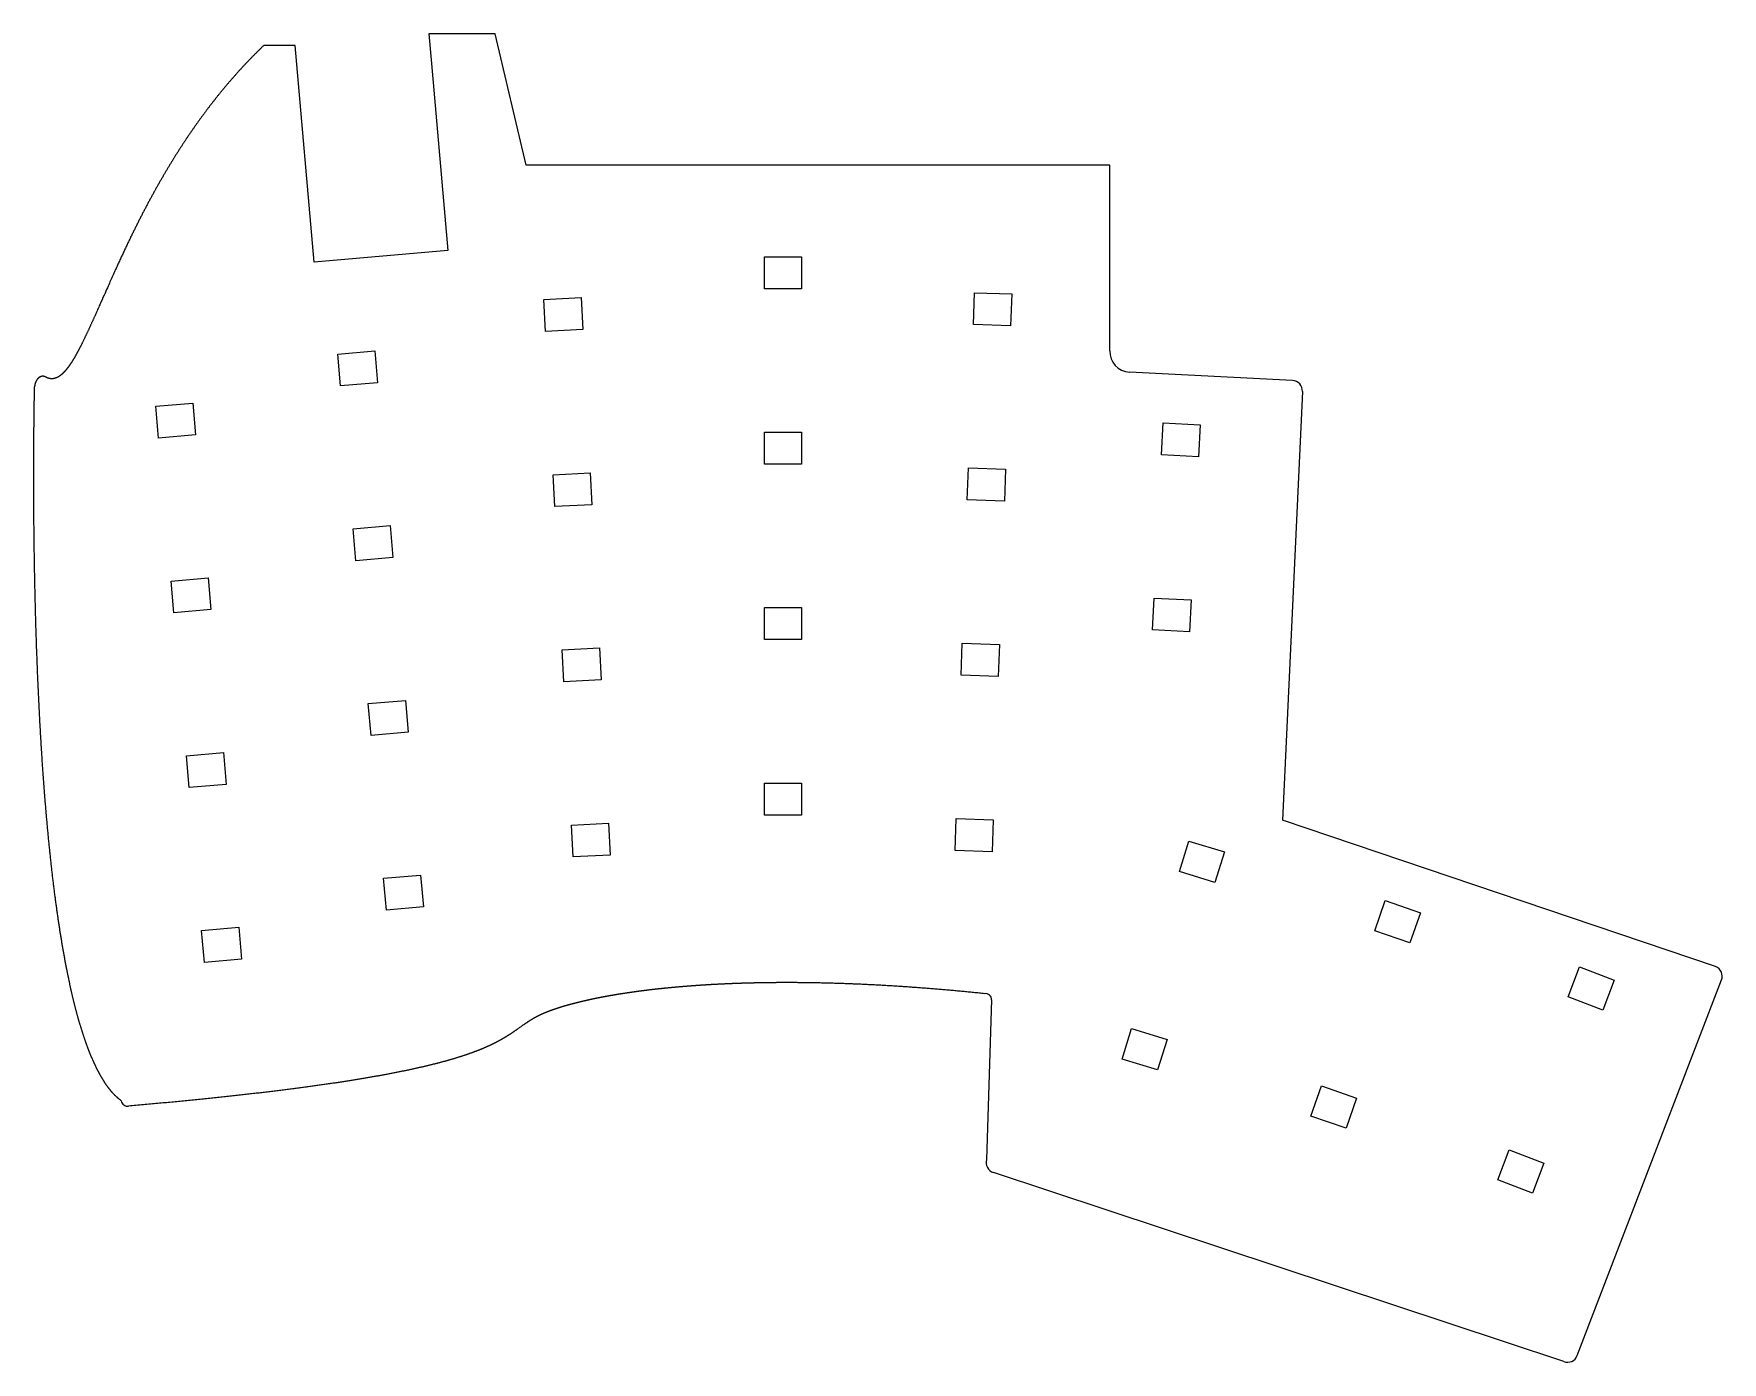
# Model space of a CAD drawing. Header units: millimetres. Extents: x 67 to 230, y -155 to -26.
import ezdxf

# ---------------------------------------------------------------- set-up
doc = ezdxf.new("R2010")
doc.units = ezdxf.units.MM
doc.layers.add('Edge.Cuts', color=254, linetype='CONTINUOUS', true_color=0xd0d2cd)

msp = doc.modelspace()

# ---------------------------------------------------------------- linework, layer by layer
at = {"layer": 'Edge.Cuts', "linetype": 'CONTINUOUS'}
for p, q in [((88.800496, -27.787946), (88.756264, -27.831428)), ((88.844761, -27.744546), (88.800496, -27.787946)), ((88.889056, -27.701228), (88.844761, -27.744546)), ((88.933382, -27.65799), (88.889056, -27.701228)), ((88.97774, -27.614833), (88.933382, -27.65799)), ((89.022129, -27.571758), (88.97774, -27.614833)), ((89.06655, -27.528763), (89.022129, -27.571758)), ((89.111002, -27.48585), (89.06655, -27.528763)), ((89.155485, -27.443016), (89.111002, -27.48585)), ((89.2, -27.400264), (89.155485, -27.443016)), ((92.24575, -27.400264), (89.2, -27.400264)), ((94.084736, -48.419973), (92.24575, -27.400264)), ((105.19628, -26.26724), (105.449033, -29.156205)), ((111.6, -26.26724), (105.19628, -26.26724)), ((114.6, -39), (111.6, -26.26724)), ((87.227422, -29.405404), (87.184283, -29.451889)), ((87.27059, -29.359004), (87.227422, -29.405404)), ((87.313788, -29.31269), (87.27059, -29.359004)), ((87.357016, -29.266461), (87.313788, -29.31269)), ((87.400274, -29.220317), (87.357016, -29.266461)), ((87.443561, -29.174258), (87.400274, -29.220317)), ((87.486878, -29.128284), (87.443561, -29.174258)), ((87.530226, -29.082394), (87.486878, -29.128284)), ((87.573603, -29.036589), (87.530226, -29.082394)), ((87.61701, -28.990869), (87.573603, -29.036589)), ((87.660447, -28.945233), (87.61701, -28.990869)), ((87.703915, -28.899682), (87.660447, -28.945233)), ((87.747412, -28.854214), (87.703915, -28.899682)), ((87.79094, -28.808831), (87.747412, -28.854214)), ((87.834497, -28.763532), (87.79094, -28.808831)), ((87.878085, -28.718316), (87.834497, -28.763532)), ((87.921704, -28.673184), (87.878085, -28.718316)), ((87.965352, -28.628136), (87.921704, -28.673184)), ((88.009031, -28.583171), (87.965352, -28.628136)), ((88.052741, -28.538289), (88.009031, -28.583171)), ((88.096481, -28.493491), (88.052741, -28.538289)), ((88.140251, -28.448775), (88.096481, -28.493491)), ((88.184052, -28.404143), (88.140251, -28.448775)), ((88.227884, -28.359594), (88.184052, -28.404143)), ((88.271746, -28.315127), (88.227884, -28.359594)), ((88.315639, -28.270743), (88.271746, -28.315127)), ((88.359563, -28.226442), (88.315639, -28.270743)), ((88.403517, -28.182223), (88.359563, -28.226442)), ((88.447502, -28.138087), (88.403517, -28.182223)), ((88.491518, -28.094032), (88.447502, -28.138087)), ((88.535565, -28.05006), (88.491518, -28.094032)), ((88.579643, -28.00617), (88.535565, -28.05006)), ((88.623751, -27.962362), (88.579643, -28.00617)), ((88.667891, -27.918636), (88.623751, -27.962362)), ((88.712062, -27.874991), (88.667891, -27.918636)), ((88.756264, -27.831428), (88.712062, -27.874991)), ((105.449033, -29.156205), (107.035267, -47.286948)), ((85.777035, -31.034728), (85.734877, -31.0842)), ((85.819222, -30.985345), (85.777035, -31.034728)), ((85.861436, -30.936054), (85.819222, -30.985345)), ((85.903679, -30.886852), (85.861436, -30.936054)), ((85.94595, -30.837739), (85.903679, -30.886852)), ((85.988249, -30.788717), (85.94595, -30.837739)), ((86.030576, -30.739784), (85.988249, -30.788717)), ((86.072932, -30.69094), (86.030576, -30.739784)), ((86.115316, -30.642185), (86.072932, -30.69094)), ((86.157728, -30.59352), (86.115316, -30.642185)), ((86.200169, -30.544943), (86.157728, -30.59352)), ((86.242639, -30.496455), (86.200169, -30.544943)), ((86.285137, -30.448056), (86.242639, -30.496455)), ((86.327664, -30.399745), (86.285137, -30.448056)), ((86.370219, -30.351523), (86.327664, -30.399745)), ((86.412803, -30.303388), (86.370219, -30.351523)), ((86.455416, -30.255342), (86.412803, -30.303388)), ((86.498058, -30.207384), (86.455416, -30.255342)), ((86.540728, -30.159513), (86.498058, -30.207384)), ((86.583428, -30.11173), (86.540728, -30.159513)), ((86.626156, -30.064034), (86.583428, -30.11173)), ((86.668914, -30.016426), (86.626156, -30.064034)), ((86.7117, -29.968905), (86.668914, -30.016426)), ((86.754516, -29.921471), (86.7117, -29.968905)), ((86.797361, -29.874124), (86.754516, -29.921471)), ((86.840235, -29.826863), (86.797361, -29.874124)), ((86.883138, -29.779689), (86.840235, -29.826863)), ((86.92607, -29.732602), (86.883138, -29.779689)), ((86.969032, -29.685601), (86.92607, -29.732602)), ((87.012023, -29.638687), (86.969032, -29.685601)), ((87.055044, -29.591859), (87.012023, -29.638687)), ((87.098094, -29.545116), (87.055044, -29.591859)), ((87.141174, -29.49846), (87.098094, -29.545116)), ((87.184283, -29.451889), (87.141174, -29.49846)), ((84.441564, -32.663511), (84.400273, -32.715961)), ((84.482882, -32.611157), (84.441564, -32.663511)), ((84.524226, -32.558899), (84.482882, -32.611157)), ((84.565596, -32.506736), (84.524226, -32.558899)), ((84.606992, -32.454669), (84.565596, -32.506736)), ((84.648415, -32.402697), (84.606992, -32.454669)), ((84.689864, -32.350819), (84.648415, -32.402697)), ((84.73134, -32.299037), (84.689864, -32.350819)), ((84.772843, -32.247348), (84.73134, -32.299037)), ((84.814372, -32.195755), (84.772843, -32.247348)), ((84.855927, -32.144255), (84.814372, -32.195755)), ((84.89751, -32.092849), (84.855927, -32.144255)), ((84.939119, -32.041537), (84.89751, -32.092849)), ((84.980756, -31.990319), (84.939119, -32.041537)), ((85.022419, -31.939194), (84.980756, -31.990319)), ((85.064109, -31.888163), (85.022419, -31.939194)), ((85.105827, -31.837224), (85.064109, -31.888163)), ((85.147571, -31.786379), (85.105827, -31.837224)), ((85.189343, -31.735626), (85.147571, -31.786379)), ((85.231142, -31.684966), (85.189343, -31.735626)), ((85.272969, -31.634398), (85.231142, -31.684966)), ((85.314822, -31.583922), (85.272969, -31.634398)), ((85.356703, -31.533538), (85.314822, -31.583922)), ((85.398612, -31.483246), (85.356703, -31.533538)), ((85.440548, -31.433046), (85.398612, -31.483246)), ((85.482512, -31.382938), (85.440548, -31.433046)), ((85.524503, -31.332921), (85.482512, -31.382938)), ((85.566522, -31.282995), (85.524503, -31.332921)), ((85.608569, -31.23316), (85.566522, -31.282995)), ((85.650644, -31.183416), (85.608569, -31.23316)), ((85.692746, -31.133763), (85.650644, -31.183416)), ((85.734877, -31.0842), (85.692746, -31.133763)), ((83.173328, -34.335093), (83.13281, -34.390623)), ((83.213869, -34.279666), (83.173328, -34.335093)), ((83.254435, -34.224342), (83.213869, -34.279666)), ((83.295024, -34.16912), (83.254435, -34.224342)), ((83.335637, -34.114), (83.295024, -34.16912)), ((83.376274, -34.058982), (83.335637, -34.114)), ((83.416936, -34.004066), (83.376274, -34.058982)), ((83.457622, -33.949251), (83.416936, -34.004066)), ((83.498332, -33.894537), (83.457622, -33.949251)), ((83.539066, -33.839924), (83.498332, -33.894537)), ((83.579825, -33.785412), (83.539066, -33.839924)), ((83.620609, -33.731001), (83.579825, -33.785412)), ((83.661417, -33.676689), (83.620609, -33.731001)), ((83.70225, -33.622478), (83.661417, -33.676689)), ((83.743108, -33.568366), (83.70225, -33.622478)), ((83.78399, -33.514354), (83.743108, -33.568366)), ((83.824898, -33.460441), (83.78399, -33.514354)), ((83.865831, -33.406627), (83.824898, -33.460441)), ((83.906789, -33.352912), (83.865831, -33.406627)), ((83.947772, -33.299296), (83.906789, -33.352912)), ((83.988781, -33.245778), (83.947772, -33.299296)), ((84.029814, -33.192358), (83.988781, -33.245778)), ((84.070874, -33.139036), (84.029814, -33.192358)), ((84.111959, -33.085811), (84.070874, -33.139036)), ((84.153069, -33.032685), (84.111959, -33.085811)), ((84.194205, -32.979655), (84.153069, -33.032685)), ((84.235367, -32.926723), (84.194205, -32.979655)), ((84.276554, -32.873888), (84.235367, -32.926723)), ((84.317768, -32.821149), (84.276554, -32.873888)), ((84.359007, -32.768507), (84.317768, -32.821149)), ((84.400273, -32.715961), (84.359007, -32.768507)), ((82.047435, -35.929861), (82.007539, -35.98839)), ((82.087351, -35.871444), (82.047435, -35.929861)), ((82.127287, -35.813138), (82.087351, -35.871444)), ((82.167245, -35.754942), (82.127287, -35.813138)), ((82.207224, -35.696857), (82.167245, -35.754942)), ((82.247224, -35.638882), (82.207224, -35.696857)), ((82.287245, -35.581016), (82.247224, -35.638882)), ((82.327287, -35.52326), (82.287245, -35.581016)), ((82.367351, -35.465613), (82.327287, -35.52326)), ((82.407437, -35.408074), (82.367351, -35.465613)), ((82.447545, -35.350644), (82.407437, -35.408074)), ((82.487674, -35.293322), (82.447545, -35.350644)), ((82.527826, -35.236108), (82.487674, -35.293322)), ((82.567999, -35.179001), (82.527826, -35.236108)), ((82.608195, -35.122002), (82.567999, -35.179001)), ((82.648413, -35.065109), (82.608195, -35.122002)), ((82.688654, -35.008322), (82.648413, -35.065109)), ((82.728917, -34.951642), (82.688654, -35.008322)), ((82.769203, -34.895068), (82.728917, -34.951642)), ((82.809511, -34.8386), (82.769203, -34.895068)), ((82.849842, -34.782237), (82.809511, -34.8386)), ((82.890197, -34.725979), (82.849842, -34.782237)), ((82.930574, -34.669826), (82.890197, -34.725979)), ((82.970975, -34.613777), (82.930574, -34.669826)), ((83.011398, -34.557833), (82.970975, -34.613777)), ((83.051846, -34.501993), (83.011398, -34.557833)), ((83.092316, -34.446256), (83.051846, -34.501993)), ((83.13281, -34.390623), (83.092316, -34.446256)), ((80.937653, -37.612164), (80.898276, -37.673972)), ((80.977047, -37.550479), (80.937653, -37.612164)), ((81.016456, -37.488917), (80.977047, -37.550479)), ((81.055883, -37.427478), (81.016456, -37.488917)), ((81.095326, -37.366159), (81.055883, -37.427478)), ((81.134786, -37.304962), (81.095326, -37.366159)), ((81.174264, -37.243886), (81.134786, -37.304962)), ((81.213758, -37.18293), (81.174264, -37.243886)), ((81.25327, -37.122093), (81.213758, -37.18293)), ((81.2928, -37.061376), (81.25327, -37.122093)), ((81.332348, -37.000778), (81.2928, -37.061376)), ((81.371913, -36.940298), (81.332348, -37.000778)), ((81.411497, -36.879937), (81.371913, -36.940298)), ((81.451099, -36.819692), (81.411497, -36.879937)), ((81.49072, -36.759565), (81.451099, -36.819692)), ((81.530359, -36.699555), (81.49072, -36.759565)), ((81.570017, -36.639661), (81.530359, -36.699555)), ((81.609694, -36.579883), (81.570017, -36.639661)), ((81.64939, -36.52022), (81.609694, -36.579883)), ((81.689105, -36.460673), (81.64939, -36.52022)), ((81.72884, -36.40124), (81.689105, -36.460673)), ((81.768594, -36.341921), (81.72884, -36.40124)), ((81.808368, -36.282717), (81.768594, -36.341921)), ((81.848162, -36.223626), (81.808368, -36.282717)), ((81.887976, -36.164648), (81.848162, -36.223626)), ((81.92781, -36.105783), (81.887976, -36.164648)), ((81.967665, -36.047031), (81.92781, -36.105783)), ((82.007539, -35.98839), (81.967665, -36.047031)), ((79.957499, -39.195716), (79.918452, -39.260786)), ((79.996556, -39.130784), (79.957499, -39.195716)), ((80.035624, -39.065989), (79.996556, -39.130784)), ((80.074702, -39.001331), (80.035624, -39.065989)), ((80.113792, -38.93681), (80.074702, -39.001331)), ((80.152892, -38.872424), (80.113792, -38.93681)), ((80.192004, -38.808172), (80.152892, -38.872424)), ((80.231128, -38.744055), (80.192004, -38.808172)), ((80.270264, -38.680071), (80.231128, -38.744055)), ((80.309412, -38.61622), (80.270264, -38.680071)), ((80.348573, -38.552501), (80.309412, -38.61622)), ((80.387746, -38.488913), (80.348573, -38.552501)), ((80.426933, -38.425457), (80.387746, -38.488913)), ((80.466132, -38.36213), (80.426933, -38.425457)), ((80.505346, -38.298933), (80.466132, -38.36213)), ((80.544573, -38.235866), (80.505346, -38.298933)), ((80.583814, -38.172927), (80.544573, -38.235866)), ((80.62307, -38.110115), (80.583814, -38.172927)), ((80.662339, -38.047431), (80.62307, -38.110115)), ((80.701624, -37.984874), (80.662339, -38.047431)), ((80.740924, -37.922443), (80.701624, -37.984874)), ((80.780238, -37.860138), (80.740924, -37.922443)), ((80.819569, -37.797958), (80.780238, -37.860138)), ((80.858914, -37.735903), (80.819569, -37.797958)), ((80.898276, -37.673972), (80.858914, -37.735903)), ((171.158198, -39), (114.6, -39)), ((171.158198, -56.988109), (171.158198, -39)), ((78.983429, -40.866099), (78.944515, -40.934906)), ((79.022343, -40.797454), (78.983429, -40.866099)), ((79.061258, -40.728969), (79.022343, -40.797454)), ((79.100174, -40.660643), (79.061258, -40.728969)), ((79.139092, -40.592475), (79.100174, -40.660643)), ((79.178011, -40.524465), (79.139092, -40.592475)), ((79.216934, -40.45661), (79.178011, -40.524465)), ((79.255859, -40.38891), (79.216934, -40.45661)), ((79.294788, -40.321364), (79.255859, -40.38891)), ((79.333721, -40.253971), (79.294788, -40.321364)), ((79.372659, -40.18673), (79.333721, -40.253971)), ((79.411601, -40.11964), (79.372659, -40.18673)), ((79.450548, -40.052699), (79.411601, -40.11964)), ((79.4895, -39.985908), (79.450548, -40.052699)), ((79.528459, -39.919264), (79.4895, -39.985908)), ((79.567424, -39.852768), (79.528459, -39.919264)), ((79.606396, -39.786419), (79.567424, -39.852768)), ((79.645374, -39.720214), (79.606396, -39.786419)), ((79.68436, -39.654154), (79.645374, -39.720214)), ((79.723354, -39.588238), (79.68436, -39.654154)), ((79.762356, -39.522465), (79.723354, -39.588238)), ((79.801366, -39.456834), (79.762356, -39.522465)), ((79.840386, -39.391345), (79.801366, -39.456834)), ((79.879414, -39.325995), (79.840386, -39.391345)), ((79.918452, -39.260786), (79.879414, -39.325995)), ((78.087296, -42.492228), (78.04822, -42.565137)), ((78.126358, -42.419515), (78.087296, -42.492228)), ((78.165405, -42.346997), (78.126358, -42.419515)), ((78.204439, -42.274672), (78.165405, -42.346997)), ((78.243461, -42.202538), (78.204439, -42.274672)), ((78.28247, -42.130593), (78.243461, -42.202538)), ((78.321469, -42.058836), (78.28247, -42.130593)), ((78.360457, -41.987264), (78.321469, -42.058836)), ((78.399436, -41.915877), (78.360457, -41.987264)), ((78.438406, -41.844671), (78.399436, -41.915877)), ((78.477368, -41.773647), (78.438406, -41.844671)), ((78.516322, -41.702801), (78.477368, -41.773647)), ((78.55527, -41.632133), (78.516322, -41.702801)), ((78.594212, -41.561642), (78.55527, -41.632133)), ((78.633148, -41.491324), (78.594212, -41.561642)), ((78.67208, -41.42118), (78.633148, -41.491324)), ((78.711007, -41.351208), (78.67208, -41.42118)), ((78.749931, -41.281406), (78.711007, -41.351208)), ((78.788851, -41.211773), (78.749931, -41.281406)), ((78.827769, -41.142308), (78.788851, -41.211773)), ((78.866686, -41.07301), (78.827769, -41.142308)), ((78.905601, -41.003876), (78.866686, -41.07301)), ((78.944515, -40.934906), (78.905601, -41.003876)), ((77.222298, -44.145823), (77.182612, -44.223689)), ((77.261942, -44.068215), (77.222298, -44.145823)), ((77.301545, -43.99086), (77.261942, -44.068215)), ((77.34111, -43.913756), (77.301545, -43.99086)), ((77.380638, -43.836898), (77.34111, -43.913756)), ((77.42013, -43.760284), (77.380638, -43.836898)), ((77.459588, -43.683909), (77.42013, -43.760284)), ((77.499014, -43.607772), (77.459588, -43.683909)), ((77.538407, -43.531868), (77.499014, -43.607772)), ((77.577771, -43.456194), (77.538407, -43.531868)), ((77.617106, -43.380749), (77.577771, -43.456194)), ((77.656413, -43.305529), (77.617106, -43.380749)), ((77.695694, -43.230531), (77.656413, -43.305529)), ((77.73495, -43.155752), (77.695694, -43.230531)), ((77.774182, -43.081191), (77.73495, -43.155752)), ((77.813391, -43.006844), (77.774182, -43.081191)), ((77.852578, -42.932709), (77.813391, -43.006844)), ((77.891744, -42.858785), (77.852578, -42.932709)), ((77.93089, -42.785067), (77.891744, -42.858785)), ((77.970017, -42.711555), (77.93089, -42.785067)), ((78.009127, -42.638246), (77.970017, -42.711555)), ((78.04822, -42.565137), (78.009127, -42.638246)), ((76.417917, -45.758107), (76.376934, -45.842151)), ((76.458808, -45.674431), (76.417917, -45.758107)), ((76.499612, -45.591117), (76.458808, -45.674431)), ((76.540331, -45.508156), (76.499612, -45.591117)), ((76.580968, -45.425541), (76.540331, -45.508156)), ((76.621527, -45.343265), (76.580968, -45.425541)), ((76.662011, -45.261322), (76.621527, -45.343265)), ((76.702422, -45.179704), (76.662011, -45.261322)), ((76.742764, -45.098406), (76.702422, -45.179704)), ((76.783038, -45.017422), (76.742764, -45.098406)), ((76.823248, -44.936747), (76.783038, -45.017422)), ((76.863396, -44.856374), (76.823248, -44.936747)), ((76.903485, -44.776298), (76.863396, -44.856374)), ((76.943516, -44.696515), (76.903485, -44.776298)), ((76.983491, -44.617019), (76.943516, -44.696515)), ((77.023414, -44.537805), (76.983491, -44.617019)), ((77.063285, -44.45887), (77.023414, -44.537805)), ((77.103107, -44.380208), (77.063285, -44.45887)), ((77.142882, -44.301816), (77.103107, -44.380208)), ((77.182612, -44.223689), (77.142882, -44.301816)), ((75.661789, -47.33726), (75.618299, -47.429869)), ((75.705081, -47.245257), (75.661789, -47.33726)), ((75.748184, -47.153841), (75.705081, -47.245257)), ((75.791107, -47.062993), (75.748184, -47.153841)), ((75.833859, -46.972694), (75.791107, -47.062993)), ((75.876446, -46.882927), (75.833859, -46.972694)), ((75.918876, -46.793676), (75.876446, -46.882927)), ((75.961155, -46.704926), (75.918876, -46.793676)), ((76.00329, -46.616663), (75.961155, -46.704926)), ((76.045288, -46.528872), (76.00329, -46.616663)), ((76.087153, -46.441542), (76.045288, -46.528872)), ((76.128891, -46.354659), (76.087153, -46.441542)), ((76.170508, -46.268212), (76.128891, -46.354659)), ((76.212009, -46.18219), (76.170508, -46.268212)), ((76.253397, -46.096583), (76.212009, -46.18219)), ((76.294678, -46.01138), (76.253397, -46.096583)), ((76.335855, -45.926573), (76.294678, -46.01138)), ((76.376934, -45.842151), (76.335855, -45.926573)), ((107.035267, -47.286948), (94.084736, -48.419973)), ((74.884743, -49.01851), (74.835531, -49.126746)), ((74.933419, -48.91164), (74.884743, -49.01851)), ((74.981599, -48.806051), (74.933419, -48.91164)), ((75.029315, -48.701666), (74.981599, -48.806051)), ((75.076599, -48.598416), (75.029315, -48.701666)), ((75.123478, -48.496238), (75.076599, -48.598416)), ((75.169977, -48.395076), (75.123478, -48.496238)), ((75.21612, -48.294878), (75.169977, -48.395076)), ((75.261926, -48.195598), (75.21612, -48.294878)), ((75.307416, -48.097192), (75.261926, -48.195598)), ((75.352607, -47.999622), (75.307416, -48.097192)), ((75.397515, -47.90285), (75.352607, -47.999622)), ((75.442155, -47.806842), (75.397515, -47.90285)), ((75.486541, -47.711568), (75.442155, -47.806842)), ((75.530686, -47.616999), (75.486541, -47.711568)), ((75.574601, -47.523108), (75.530686, -47.616999)), ((75.618299, -47.429869), (75.574601, -47.523108)), ((137.6874, -47.8907), (141.2874, -47.8907)), ((137.6874, -50.9907), (137.6874, -47.8907)), ((141.2874, -47.8907), (141.2874, -50.9907)), ((74.178631, -50.587617), (74.114374, -50.73185)), ((74.240591, -50.448724), (74.178631, -50.587617)), ((74.30062, -50.314348), (74.240591, -50.448724)), ((74.358994, -50.18386), (74.30062, -50.314348)), ((74.415933, -50.056769), (74.358994, -50.18386)), ((74.471611, -49.932681), (74.415933, -50.056769)), ((74.52617, -49.811274), (74.471611, -49.932681)), ((74.579729, -49.692282), (74.52617, -49.811274)), ((74.632387, -49.57548), (74.579729, -49.692282)), ((74.684228, -49.460678), (74.632387, -49.57548)), ((74.735325, -49.347714), (74.684228, -49.460678)), ((74.785741, -49.236444), (74.735325, -49.347714)), ((74.835531, -49.126746), (74.785741, -49.236444)), ((73.423434, -52.290335), (73.316515, -52.531787)), ((73.531584, -52.045987), (73.423434, -52.290335)), ((73.621007, -51.843941), (73.531584, -52.045987)), ((73.729294, -51.599364), (73.621007, -51.843941)), ((73.820269, -51.394034), (73.729294, -51.599364)), ((73.901674, -51.210467), (73.820269, -51.394034)), ((73.976778, -51.041283), (73.901674, -51.210467)), ((74.047324, -50.882542), (73.976778, -51.041283)), ((74.114374, -50.73185), (74.047324, -50.882542)), ((116.336046, -52.029629), (119.931112, -51.841219)), ((116.498288, -55.125381), (116.336046, -52.029629)), ((119.931112, -51.841219), (120.093354, -54.936971)), ((141.2874, -50.9907), (137.6874, -50.9907)), ((157.938302, -54.460937), (158.046491, -51.362825)), ((158.046491, -51.362825), (161.644298, -51.488463)), ((161.644298, -51.488463), (161.536109, -54.586575)), ((72.674535, -53.971714), (72.649744, -54.026717)), ((72.699391, -53.916504), (72.674535, -53.971714)), ((72.724312, -53.861089), (72.699391, -53.916504)), ((72.749299, -53.805468), (72.724312, -53.861089)), ((72.774352, -53.749644), (72.749299, -53.805468)), ((72.799473, -53.693617), (72.774352, -53.749644)), ((72.82466, -53.637388), (72.799473, -53.693617)), ((72.849915, -53.580957), (72.82466, -53.637388)), ((72.900629, -53.467496), (72.849915, -53.580957)), ((72.951617, -53.353239), (72.900629, -53.467496)), ((73.002885, -53.238196), (72.951617, -53.353239)), ((73.054433, -53.122371), (73.002885, -53.238196)), ((73.106267, -53.005773), (73.054433, -53.122371)), ((73.158389, -52.888409), (73.106267, -53.005773)), ((73.210802, -52.770285), (73.158389, -52.888409)), ((73.26351, -52.651409), (73.210802, -52.770285)), ((73.316515, -52.531787), (73.26351, -52.651409)), ((71.934249, -55.576398), (71.911272, -55.624562)), ((71.957278, -55.528), (71.934249, -55.576398)), ((71.98036, -55.47937), (71.957278, -55.528)), ((72.003495, -55.430508), (71.98036, -55.47937)), ((72.026683, -55.381414), (72.003495, -55.430508)), ((72.049926, -55.33209), (72.026683, -55.381414)), ((72.073223, -55.282537), (72.049926, -55.33209)), ((72.096575, -55.232755), (72.073223, -55.282537)), ((72.119982, -55.182745), (72.096575, -55.232755)), ((72.143445, -55.132509), (72.119982, -55.182745)), ((72.166964, -55.082047), (72.143445, -55.132509)), ((72.190539, -55.031359), (72.166964, -55.082047)), ((72.214171, -54.980448), (72.190539, -55.031359)), ((72.237861, -54.929313), (72.214171, -54.980448)), ((72.261608, -54.877956), (72.237861, -54.929313)), ((72.285413, -54.826378), (72.261608, -54.877956)), ((72.309277, -54.774579), (72.285413, -54.826378)), ((72.3332, -54.72256), (72.309277, -54.774579)), ((72.357182, -54.670322), (72.3332, -54.72256)), ((72.381224, -54.617866), (72.357182, -54.670322)), ((72.405326, -54.565193), (72.381224, -54.617866)), ((72.429488, -54.512304), (72.405326, -54.565193)), ((72.453712, -54.4592), (72.429488, -54.512304)), ((72.477997, -54.405881), (72.453712, -54.4592)), ((72.502343, -54.352348), (72.477997, -54.405881)), ((72.526752, -54.298603), (72.502343, -54.352348)), ((72.551224, -54.244646), (72.526752, -54.298603)), ((72.575758, -54.190478), (72.551224, -54.244646)), ((72.600356, -54.1361), (72.575758, -54.190478)), ((72.625018, -54.081512), (72.600356, -54.1361)), ((72.649744, -54.026717), (72.625018, -54.081512)), ((120.093354, -54.936971), (116.498288, -55.125381)), ((161.536109, -54.586575), (157.938302, -54.460937)), ((71.094212, -57.234217), (71.083563, -57.253565)), ((71.104871, -57.214803), (71.094212, -57.234217)), ((71.115539, -57.195322), (71.104871, -57.214803)), ((71.126216, -57.175775), (71.115539, -57.195322)), ((71.136903, -57.156161), (71.126216, -57.175775)), ((71.147599, -57.136481), (71.136903, -57.156161)), ((71.158305, -57.116735), (71.147599, -57.136481)), ((71.16902, -57.096922), (71.158305, -57.116735)), ((71.179744, -57.077043), (71.16902, -57.096922)), ((71.190478, -57.057099), (71.179744, -57.077043)), ((71.201222, -57.037088), (71.190478, -57.057099)), ((71.211976, -57.017012), (71.201222, -57.037088)), ((71.222739, -56.996871), (71.211976, -57.017012)), ((71.233512, -56.976663), (71.222739, -56.996871)), ((71.244295, -56.956391), (71.233512, -56.976663)), ((71.255088, -56.936053), (71.244295, -56.956391)), ((71.265891, -56.91565), (71.255088, -56.936053)), ((71.276704, -56.895182), (71.265891, -56.91565)), ((71.287527, -56.874649), (71.276704, -56.895182)), ((71.29836, -56.854052), (71.287527, -56.874649)), ((71.309204, -56.833389), (71.29836, -56.854052)), ((71.320057, -56.812662), (71.309204, -56.833389)), ((71.330921, -56.791871), (71.320057, -56.812662)), ((71.341795, -56.771015), (71.330921, -56.791871)), ((71.352679, -56.750094), (71.341795, -56.771015)), ((71.363574, -56.72911), (71.352679, -56.750094)), ((71.37448, -56.708062), (71.363574, -56.72911)), ((71.396322, -56.665773), (71.37448, -56.708062)), ((71.418207, -56.62323), (71.396322, -56.665773)), ((71.440136, -56.580432), (71.418207, -56.62323)), ((71.462107, -56.537381), (71.440136, -56.580432)), ((71.484122, -56.494078), (71.462107, -56.537381)), ((71.506181, -56.450524), (71.484122, -56.494078)), ((71.528285, -56.406719), (71.506181, -56.450524)), ((71.550434, -56.362665), (71.528285, -56.406719)), ((71.572629, -56.318362), (71.550434, -56.362665)), ((71.594869, -56.273811), (71.572629, -56.318362)), ((71.617155, -56.229013), (71.594869, -56.273811)), ((71.639488, -56.183968), (71.617155, -56.229013)), ((71.661868, -56.138679), (71.639488, -56.183968)), ((71.684296, -56.093145), (71.661868, -56.138679)), ((71.706771, -56.047368), (71.684296, -56.093145)), ((71.729295, -56.001348), (71.706771, -56.047368)), ((71.751868, -55.955087), (71.729295, -56.001348)), ((71.774489, -55.908584), (71.751868, -55.955087)), ((71.79716, -55.861842), (71.774489, -55.908584)), ((71.819881, -55.814861), (71.79716, -55.861842)), ((71.842652, -55.767641), (71.819881, -55.814861)), ((71.865474, -55.720184), (71.842652, -55.767641)), ((71.888347, -55.672491), (71.865474, -55.720184)), ((71.911272, -55.624562), (71.888347, -55.672491)), ((96.361958, -57.318579), (99.948259, -57.004818)), ((99.948259, -57.004818), (100.218442, -60.093021)), ((70.02636, -58.867955), (70.016388, -58.879755)), ((70.036336, -58.856076), (70.02636, -58.867955)), ((70.046316, -58.84412), (70.036336, -58.856076)), ((70.056299, -58.832085), (70.046316, -58.84412)), ((70.066287, -58.819973), (70.056299, -58.832085)), ((70.076279, -58.807783), (70.066287, -58.819973)), ((70.086275, -58.795515), (70.076279, -58.807783)), ((70.096275, -58.783169), (70.086275, -58.795515)), ((70.106279, -58.770747), (70.096275, -58.783169)), ((70.116288, -58.758246), (70.106279, -58.770747)), ((70.126301, -58.745669), (70.116288, -58.758246)), ((70.136318, -58.733014), (70.126301, -58.745669)), ((70.14634, -58.720283), (70.136318, -58.733014)), ((70.156366, -58.707474), (70.14634, -58.720283)), ((70.166397, -58.694589), (70.156366, -58.707474)), ((70.176432, -58.681627), (70.166397, -58.694589)), ((70.186472, -58.668588), (70.176432, -58.681627)), ((70.196517, -58.655473), (70.186472, -58.668588)), ((70.206567, -58.642282), (70.196517, -58.655473)), ((70.216621, -58.629014), (70.206567, -58.642282)), ((70.22668, -58.61567), (70.216621, -58.629014)), ((70.236744, -58.60225), (70.22668, -58.61567)), ((70.246813, -58.588755), (70.236744, -58.60225)), ((70.256887, -58.575183), (70.246813, -58.588755)), ((70.266967, -58.561536), (70.256887, -58.575183)), ((70.277051, -58.547813), (70.266967, -58.561536)), ((70.28714, -58.534015), (70.277051, -58.547813)), ((70.297235, -58.520141), (70.28714, -58.534015)), ((70.307335, -58.506192), (70.297235, -58.520141)), ((70.31744, -58.492168), (70.307335, -58.506192)), ((70.32755, -58.478069), (70.31744, -58.492168)), ((70.337666, -58.463895), (70.32755, -58.478069)), ((70.347788, -58.449646), (70.337666, -58.463895)), ((70.357914, -58.435322), (70.347788, -58.449646)), ((70.368047, -58.420924), (70.357914, -58.435322)), ((70.378185, -58.406451), (70.368047, -58.420924)), ((70.388329, -58.391904), (70.378185, -58.406451)), ((70.398478, -58.377283), (70.388329, -58.391904)), ((70.408634, -58.362587), (70.398478, -58.377283)), ((70.418795, -58.347818), (70.408634, -58.362587)), ((70.428962, -58.332974), (70.418795, -58.347818)), ((70.439135, -58.318057), (70.428962, -58.332974)), ((70.449313, -58.303066), (70.439135, -58.318057)), ((70.459498, -58.288001), (70.449313, -58.303066)), ((70.469689, -58.272863), (70.459498, -58.288001)), ((70.479886, -58.257651), (70.469689, -58.272863)), ((70.49009, -58.242367), (70.479886, -58.257651)), ((70.500299, -58.227009), (70.49009, -58.242367)), ((70.510515, -58.211577), (70.500299, -58.227009)), ((70.520737, -58.196073), (70.510515, -58.211577)), ((70.530966, -58.180496), (70.520737, -58.196073)), ((70.541201, -58.164847), (70.530966, -58.180496)), ((70.551442, -58.149125), (70.541201, -58.164847)), ((70.56169, -58.13333), (70.551442, -58.149125)), ((70.571945, -58.117463), (70.56169, -58.13333)), ((70.582206, -58.101523), (70.571945, -58.117463)), ((70.592474, -58.085512), (70.582206, -58.101523)), ((70.602749, -58.069428), (70.592474, -58.085512)), ((70.61303, -58.053272), (70.602749, -58.069428)), ((70.623319, -58.037045), (70.61303, -58.053272)), ((70.633614, -58.020745), (70.623319, -58.037045)), ((70.643916, -58.004374), (70.633614, -58.020745)), ((70.654225, -57.987932), (70.643916, -58.004374)), ((70.664542, -57.971418), (70.654225, -57.987932)), ((70.674865, -57.954833), (70.664542, -57.971418)), ((70.685195, -57.938177), (70.674865, -57.954833)), ((70.695533, -57.921449), (70.685195, -57.938177)), ((70.705878, -57.904651), (70.695533, -57.921449)), ((70.71623, -57.887782), (70.705878, -57.904651)), ((70.72659, -57.870841), (70.71623, -57.887782)), ((70.736957, -57.853831), (70.72659, -57.870841)), ((70.747332, -57.83675), (70.736957, -57.853831)), ((70.757714, -57.819598), (70.747332, -57.83675)), ((70.768103, -57.802376), (70.757714, -57.819598)), ((70.7785, -57.785084), (70.768103, -57.802376)), ((70.788905, -57.767721), (70.7785, -57.785084)), ((70.799318, -57.750289), (70.788905, -57.767721)), ((70.809738, -57.732787), (70.799318, -57.750289)), ((70.820167, -57.715215), (70.809738, -57.732787)), ((70.830603, -57.697574), (70.820167, -57.715215)), ((70.841047, -57.679863), (70.830603, -57.697574)), ((70.851499, -57.662082), (70.841047, -57.679863)), ((70.861959, -57.644232), (70.851499, -57.662082)), ((70.872427, -57.626313), (70.861959, -57.644232)), ((70.882903, -57.608325), (70.872427, -57.626313)), ((70.893387, -57.590268), (70.882903, -57.608325)), ((70.90388, -57.572142), (70.893387, -57.590268)), ((70.914381, -57.553947), (70.90388, -57.572142)), ((70.92489, -57.535683), (70.914381, -57.553947)), ((70.935408, -57.517351), (70.92489, -57.535683)), ((70.945934, -57.498951), (70.935408, -57.517351)), ((70.956468, -57.480482), (70.945934, -57.498951)), ((70.967011, -57.461945), (70.956468, -57.480482)), ((70.977563, -57.443339), (70.967011, -57.461945)), ((70.988123, -57.424666), (70.977563, -57.443339)), ((70.998692, -57.405925), (70.988123, -57.424666)), ((71.00927, -57.387116), (70.998692, -57.405925)), ((71.019856, -57.368239), (71.00927, -57.387116)), ((71.030452, -57.349295), (71.019856, -57.368239)), ((71.041056, -57.330284), (71.030452, -57.349295)), ((71.051669, -57.311205), (71.041056, -57.330284)), ((71.062291, -57.292058), (71.051669, -57.311205)), ((71.072923, -57.272845), (71.062291, -57.292058)), ((71.083563, -57.253565), (71.072923, -57.272845)), ((96.632141, -60.406782), (96.361958, -57.318579)), ((66.999215, -60.533453), (67, -60.5)), ((67.000029, -60.492563), (67, -60.5)), ((67.000074, -60.488181), (67.000029, -60.492563)), ((67.000139, -60.48379), (67.000074, -60.488181)), ((67.000224, -60.479374), (67.000139, -60.48379)), ((67.00033, -60.474948), (67.000224, -60.479374)), ((67.000456, -60.470497), (67.00033, -60.474948)), ((67.000602, -60.466037), (67.000456, -60.470497)), ((67.00077, -60.461554), (67.000602, -60.466037)), ((67.000958, -60.457061), (67.00077, -60.461554)), ((67.001167, -60.452545), (67.000958, -60.457061)), ((67.001397, -60.44802), (67.001167, -60.452545)), ((67.001648, -60.443473), (67.001397, -60.44802)), ((67.001919, -60.438917), (67.001648, -60.443473)), ((67.002212, -60.43434), (67.001919, -60.438917)), ((67.002526, -60.429754), (67.002212, -60.43434)), ((67.002861, -60.425147), (67.002526, -60.429754)), ((67.003217, -60.420532), (67.002861, -60.425147)), ((67.003594, -60.415896), (67.003217, -60.420532)), ((67.003993, -60.411253), (67.003594, -60.415896)), ((67.004413, -60.40659), (67.003993, -60.411253)), ((67.004854, -60.40192), (67.004413, -60.40659)), ((67.005317, -60.397231), (67.004854, -60.40192)), ((67.005801, -60.392535), (67.005317, -60.397231)), ((67.006307, -60.387821), (67.005801, -60.392535)), ((67.006834, -60.383101), (67.006307, -60.387821)), ((67.007383, -60.378362), (67.006834, -60.383101)), ((67.007953, -60.373618), (67.007383, -60.378362)), ((67.008545, -60.368857), (67.007953, -60.373618)), ((67.009158, -60.36409), (67.008545, -60.368857)), ((67.009794, -60.359307), (67.009158, -60.36409)), ((67.01045, -60.354519), (67.009794, -60.359307)), ((67.011129, -60.349716), (67.01045, -60.354519)), ((67.011828, -60.344908), (67.011129, -60.349716)), ((67.01255, -60.340086), (67.011828, -60.344908)), ((67.013293, -60.335259), (67.01255, -60.340086)), ((67.014059, -60.330418), (67.013293, -60.335259)), ((67.014845, -60.325574), (67.014059, -60.330418)), ((67.015654, -60.320717), (67.014845, -60.325574)), ((67.016483, -60.315856), (67.015654, -60.320717)), ((67.017335, -60.310983), (67.016483, -60.315856)), ((67.018208, -60.306107), (67.017335, -60.310983)), ((67.019103, -60.301221), (67.018208, -60.306107)), ((67.020019, -60.296331), (67.019103, -60.301221)), ((67.020958, -60.291432), (67.020019, -60.296331)), ((67.021917, -60.28653), (67.020958, -60.291432)), ((67.022898, -60.281619), (67.021917, -60.28653)), ((67.023901, -60.276706), (67.022898, -60.281619)), ((67.024925, -60.271786), (67.023901, -60.276706)), ((67.02597, -60.266863), (67.024925, -60.271786)), ((67.027037, -60.261934), (67.02597, -60.266863)), ((67.028125, -60.257002), (67.027037, -60.261934)), ((67.029235, -60.252066), (67.028125, -60.257002)), ((67.030365, -60.247128), (67.029235, -60.252066)), ((67.031517, -60.242185), (67.030365, -60.247128)), ((67.03269, -60.237241), (67.031517, -60.242185)), ((67.033885, -60.232294), (67.03269, -60.237241)), ((67.0351, -60.227346), (67.033885, -60.232294)), ((67.036336, -60.222396), (67.0351, -60.227346)), ((67.037593, -60.217445), (67.036336, -60.222396)), ((67.038871, -60.212493), (67.037593, -60.217445)), ((67.04017, -60.207541), (67.038871, -60.212493)), ((67.04149, -60.202588), (67.04017, -60.207541)), ((67.04283, -60.197636), (67.04149, -60.202588)), ((67.044191, -60.192684), (67.04283, -60.197636)), ((67.045572, -60.187733), (67.044191, -60.192684)), ((67.046973, -60.182784), (67.045572, -60.187733)), ((67.048396, -60.177836), (67.046973, -60.182784)), ((67.049838, -60.17289), (67.048396, -60.177836)), ((67.0513, -60.167946), (67.049838, -60.17289)), ((67.052783, -60.163005), (67.0513, -60.167946)), ((67.054285, -60.158067), (67.052783, -60.163005)), ((67.05735, -60.148201), (67.054285, -60.158067)), ((67.060493, -60.13835), (67.05735, -60.148201)), ((67.063715, -60.128519), (67.060493, -60.13835)), ((67.067014, -60.118708), (67.063715, -60.128519)), ((67.070388, -60.108922), (67.067014, -60.118708)), ((67.073839, -60.099162), (67.070388, -60.108922)), ((67.077364, -60.089431), (67.073839, -60.099162)), ((67.080962, -60.079731), (67.077364, -60.089431)), ((67.084633, -60.070065), (67.080962, -60.079731)), ((67.088376, -60.060436), (67.084633, -60.070065)), ((67.092189, -60.050845), (67.088376, -60.060436)), ((67.096072, -60.041296), (67.092189, -60.050845)), ((67.100023, -60.03179), (67.096072, -60.041296)), ((67.104042, -60.022329), (67.100023, -60.03179)), ((67.108127, -60.012916), (67.104042, -60.022329)), ((67.112277, -60.003554), (67.108127, -60.012916)), ((67.116492, -59.994243), (67.112277, -60.003554)), ((67.120769, -59.984986), (67.116492, -59.994243)), ((67.125109, -59.975786), (67.120769, -59.984986)), ((67.129509, -59.966643), (67.125109, -59.975786)), ((67.133969, -59.957561), (67.129509, -59.966643)), ((67.138487, -59.94854), (67.133969, -59.957561)), ((67.143063, -59.939582), (67.138487, -59.94854)), ((67.147695, -59.930689), (67.143063, -59.939582)), ((67.152382, -59.921863), (67.147695, -59.930689)), ((67.157123, -59.913106), (67.152382, -59.921863)), ((67.161916, -59.904418), (67.157123, -59.913106)), ((67.166761, -59.895801), (67.161916, -59.904418)), ((67.171657, -59.887257), (67.166761, -59.895801)), ((67.176602, -59.878787), (67.171657, -59.887257)), ((67.181595, -59.870392), (67.176602, -59.878787)), ((67.186636, -59.862074), (67.181595, -59.870392)), ((67.191722, -59.853833), (67.186636, -59.862074)), ((67.196853, -59.845671), (67.191722, -59.853833)), ((67.202029, -59.837589), (67.196853, -59.845671)), ((67.207246, -59.829587), (67.202029, -59.837589)), ((67.212506, -59.821667), (67.207246, -59.829587)), ((67.217806, -59.81383), (67.212506, -59.821667)), ((67.223146, -59.806076), (67.217806, -59.81383)), ((67.228524, -59.798406), (67.223146, -59.806076)), ((67.23394, -59.790821), (67.228524, -59.798406)), ((67.239392, -59.783322), (67.23394, -59.790821)), ((67.24488, -59.775909), (67.239392, -59.783322)), ((67.250402, -59.768583), (67.24488, -59.775909)), ((67.255959, -59.761344), (67.250402, -59.768583)), ((67.261547, -59.754193), (67.255959, -59.761344)), ((67.267168, -59.747131), (67.261547, -59.754193)), ((67.27282, -59.740157), (67.267168, -59.747131)), ((67.278502, -59.733272), (67.27282, -59.740157)), ((67.284212, -59.726477), (67.278502, -59.733272)), ((67.289952, -59.719771), (67.284212, -59.726477)), ((67.295718, -59.713155), (67.289952, -59.719771)), ((67.301512, -59.70663), (67.295718, -59.713155)), ((67.307332, -59.700195), (67.301512, -59.70663)), ((67.313176, -59.693851), (67.307332, -59.700195)), ((67.319045, -59.687597), (67.313176, -59.693851)), ((67.324938, -59.681434), (67.319045, -59.687597)), ((67.330854, -59.675362), (67.324938, -59.681434)), ((67.336793, -59.669381), (67.330854, -59.675362)), ((67.342753, -59.663491), (67.336793, -59.669381)), ((67.348734, -59.657691), (67.342753, -59.663491)), ((67.354735, -59.651983), (67.348734, -59.657691)), ((67.360757, -59.646365), (67.354735, -59.651983)), ((67.366797, -59.640838), (67.360757, -59.646365)), ((67.372856, -59.635401), (67.366797, -59.640838)), ((67.378934, -59.630055), (67.372856, -59.635401)), ((67.385029, -59.6248), (67.378934, -59.630055)), ((67.391141, -59.619634), (67.385029, -59.6248)), ((67.39727, -59.614558), (67.391141, -59.619634)), ((67.403414, -59.609572), (67.39727, -59.614558)), ((67.409575, -59.604676), (67.403414, -59.609572)), ((67.415751, -59.599869), (67.409575, -59.604676)), ((67.421942, -59.595151), (67.415751, -59.599869)), ((67.428147, -59.590522), (67.421942, -59.595151)), ((67.434366, -59.585982), (67.428147, -59.590522)), ((67.440599, -59.58153), (67.434366, -59.585982)), ((67.446846, -59.577166), (67.440599, -59.58153)), ((67.453106, -59.57289), (67.446846, -59.577166)), ((67.459378, -59.568702), (67.453106, -59.57289)), ((67.465663, -59.5646), (67.459378, -59.568702)), ((67.47196, -59.560586), (67.465663, -59.5646)), ((67.478269, -59.556658), (67.47196, -59.560586)), ((67.48459, -59.552817), (67.478269, -59.556658)), ((67.490923, -59.549061), (67.48459, -59.552817)), ((67.497266, -59.545392), (67.490923, -59.549061)), ((67.503621, -59.541807), (67.497266, -59.545392)), ((67.509987, -59.538308), (67.503621, -59.541807)), ((67.516364, -59.534894), (67.509987, -59.538308)), ((67.522751, -59.531564), (67.516364, -59.534894)), ((67.529149, -59.528319), (67.522751, -59.531564)), ((67.535558, -59.525157), (67.529149, -59.528319)), ((67.541976, -59.522079), (67.535558, -59.525157)), ((67.548406, -59.519084), (67.541976, -59.522079)), ((67.554845, -59.516173), (67.548406, -59.519084)), ((67.561294, -59.513344), (67.554845, -59.516173)), ((67.567754, -59.510597), (67.561294, -59.513344)), ((67.574223, -59.507933), (67.567754, -59.510597)), ((67.580703, -59.505351), (67.574223, -59.507933)), ((67.587193, -59.50285), (67.580703, -59.505351)), ((67.593693, -59.500431), (67.587193, -59.50285)), ((67.600202, -59.498094), (67.593693, -59.500431)), ((67.606722, -59.495837), (67.600202, -59.498094)), ((67.613253, -59.493661), (67.606722, -59.495837)), ((67.619793, -59.491566), (67.613253, -59.493661)), ((67.626344, -59.489551), (67.619793, -59.491566)), ((67.632905, -59.487616), (67.626344, -59.489551)), ((67.639476, -59.485761), (67.632905, -59.487616)), ((67.646058, -59.483986), (67.639476, -59.485761)), ((67.652651, -59.482291), (67.646058, -59.483986)), ((67.659254, -59.480675), (67.652651, -59.482291)), ((67.665869, -59.479139), (67.659254, -59.480675)), ((67.672494, -59.477682), (67.665869, -59.479139)), ((67.679131, -59.476305), (67.672494, -59.477682)), ((67.685778, -59.475006), (67.679131, -59.476305)), ((67.692438, -59.473787), (67.685778, -59.475006)), ((67.699108, -59.472647), (67.692438, -59.473787)), ((67.705791, -59.471585), (67.699108, -59.472647)), ((67.712486, -59.470603), (67.705791, -59.471585)), ((67.719192, -59.469699), (67.712486, -59.470603)), ((67.725911, -59.468875), (67.719192, -59.469699)), ((67.732643, -59.468129), (67.725911, -59.468875)), ((67.739387, -59.467462), (67.732643, -59.468129)), ((67.746145, -59.466874), (67.739387, -59.467462)), ((67.752915, -59.466366), (67.746145, -59.466874)), ((67.759699, -59.465936), (67.752915, -59.466366)), ((67.766496, -59.465586), (67.759699, -59.465936)), ((67.773307, -59.465315), (67.766496, -59.465586)), ((67.780132, -59.465124), (67.773307, -59.465315)), ((67.786971, -59.465012), (67.780132, -59.465124)), ((67.793825, -59.46498), (67.786971, -59.465012)), ((67.800694, -59.465027), (67.793825, -59.46498)), ((67.807577, -59.465155), (67.800694, -59.465027)), ((67.814476, -59.465363), (67.807577, -59.465155)), ((67.82139, -59.465652), (67.814476, -59.465363)), ((67.82832, -59.466022), (67.82139, -59.465652)), ((67.83179, -59.466237), (67.82832, -59.466022)), ((67.835266, -59.466472), (67.83179, -59.466237)), ((67.838744, -59.466728), (67.835266, -59.466472)), ((67.842228, -59.467004), (67.838744, -59.466728)), ((67.845714, -59.4673), (67.842228, -59.467004)), ((67.849206, -59.467617), (67.845714, -59.4673)), ((67.852701, -59.467954), (67.849206, -59.467617)), ((67.856201, -59.468312), (67.852701, -59.467954)), ((67.859704, -59.46869), (67.856201, -59.468312)), ((67.863213, -59.469089), (67.859704, -59.46869)), ((67.866725, -59.469509), (67.863213, -59.469089)), ((67.870242, -59.469949), (67.866725, -59.469509)), ((67.873763, -59.47041), (67.870242, -59.469949)), ((67.877289, -59.470892), (67.873763, -59.47041)), ((67.880819, -59.471394), (67.877289, -59.470892)), ((67.884354, -59.471918), (67.880819, -59.471394)), ((67.887892, -59.472462), (67.884354, -59.471918)), ((67.891436, -59.473027), (67.887892, -59.472462)), ((67.894984, -59.473613), (67.891436, -59.473027)), ((67.898537, -59.47422), (67.894984, -59.473613)), ((67.902094, -59.474849), (67.898537, -59.47422)), ((67.905656, -59.475498), (67.902094, -59.474849)), ((67.909222, -59.476169), (67.905656, -59.475498)), ((67.912794, -59.476861), (67.909222, -59.476169)), ((67.916369, -59.477574), (67.912794, -59.476861)), ((67.91995, -59.478308), (67.916369, -59.477574)), ((67.923536, -59.479064), (67.91995, -59.478308)), ((67.927127, -59.479842), (67.923536, -59.479064)), ((67.930722, -59.480641), (67.927127, -59.479842)), ((67.934322, -59.481461), (67.930722, -59.480641)), ((67.937927, -59.482304), (67.934322, -59.481461)), ((67.941537, -59.483168), (67.937927, -59.482304)), ((67.945152, -59.484054), (67.941537, -59.483168)), ((67.948773, -59.484961), (67.945152, -59.484054)), ((67.952398, -59.485891), (67.948773, -59.484961)), ((67.956028, -59.486842), (67.952398, -59.485891)), ((67.959664, -59.487816), (67.956028, -59.486842)), ((67.963304, -59.488811), (67.959664, -59.487816)), ((67.96695, -59.489829), (67.963304, -59.488811)), ((67.970601, -59.490869), (67.96695, -59.489829)), ((67.974257, -59.491932), (67.970601, -59.490869)), ((67.977919, -59.493017), (67.974257, -59.491932)), ((67.981586, -59.494124), (67.977919, -59.493017)), ((67.985258, -59.495254), (67.981586, -59.494124)), ((67.988935, -59.496406), (67.985258, -59.495254)), ((67.992618, -59.497581), (67.988935, -59.496406)), ((67.996306, -59.498779), (67.992618, -59.497581)), ((68, -59.5), (67.996306, -59.498779)), ((68.005123, -59.50319), (68, -59.5)), ((68.010244, -59.506354), (68.005123, -59.50319)), ((68.015364, -59.509494), (68.010244, -59.506354)), ((68.020482, -59.512608), (68.015364, -59.509494)), ((68.025598, -59.515698), (68.020482, -59.512608)), ((68.030713, -59.518762), (68.025598, -59.515698)), ((68.035827, -59.521801), (68.030713, -59.518762)), ((68.040938, -59.524815), (68.035827, -59.521801)), ((68.046048, -59.527804), (68.040938, -59.524815)), ((68.051157, -59.530768), (68.046048, -59.527804)), ((68.056264, -59.533707), (68.051157, -59.530768)), ((68.061369, -59.536621), (68.056264, -59.533707)), ((68.066473, -59.53951), (68.061369, -59.536621)), ((68.071575, -59.542374), (68.066473, -59.53951)), ((68.076676, -59.545213), (68.071575, -59.542374)), ((68.081775, -59.548027), (68.076676, -59.545213)), ((68.086872, -59.550816), (68.081775, -59.548027)), ((68.091968, -59.55358), (68.086872, -59.550816)), ((68.097063, -59.556319), (68.091968, -59.55358)), ((68.102156, -59.559034), (68.097063, -59.556319)), ((68.107247, -59.561723), (68.102156, -59.559034)), ((68.112337, -59.564388), (68.107247, -59.561723)), ((68.117426, -59.567027), (68.112337, -59.564388)), ((68.122513, -59.569642), (68.117426, -59.567027)), ((68.127598, -59.572232), (68.122513, -59.569642)), ((68.132682, -59.574798), (68.127598, -59.572232)), ((68.137765, -59.577338), (68.132682, -59.574798)), ((68.142846, -59.579854), (68.137765, -59.577338)), ((68.147925, -59.582345), (68.142846, -59.579854)), ((68.153003, -59.584811), (68.147925, -59.582345)), ((68.15808, -59.587252), (68.153003, -59.584811)), ((68.163155, -59.589669), (68.15808, -59.587252)), ((68.168229, -59.592061), (68.163155, -59.589669)), ((68.173302, -59.594428), (68.168229, -59.592061)), ((68.178373, -59.596771), (68.173302, -59.594428)), ((68.183442, -59.599088), (68.178373, -59.596771)), ((68.18851, -59.601382), (68.183442, -59.599088)), ((68.193577, -59.60365), (68.18851, -59.601382)), ((68.198642, -59.605894), (68.193577, -59.60365)), ((68.203706, -59.608113), (68.198642, -59.605894)), ((68.208769, -59.610308), (68.203706, -59.608113)), ((68.21383, -59.612478), (68.208769, -59.610308)), ((68.21889, -59.614624), (68.21383, -59.612478)), ((68.223948, -59.616745), (68.21889, -59.614624)), ((68.229005, -59.618841), (68.223948, -59.616745)), ((68.234061, -59.620913), (68.229005, -59.618841)), ((68.239116, -59.62296), (68.234061, -59.620913)), ((68.244169, -59.624983), (68.239116, -59.62296)), ((68.24922, -59.626981), (68.244169, -59.624983)), ((68.254271, -59.628955), (68.24922, -59.626981)), ((68.25932, -59.630904), (68.254271, -59.628955)), ((68.264367, -59.632829), (68.25932, -59.630904)), ((68.269414, -59.63473), (68.264367, -59.632829)), ((68.274459, -59.636606), (68.269414, -59.63473)), ((68.279503, -59.638457), (68.274459, -59.636606)), ((68.284545, -59.640284), (68.279503, -59.638457)), ((68.289587, -59.642087), (68.284545, -59.640284)), ((68.294627, -59.643865), (68.289587, -59.642087)), ((68.299665, -59.64562), (68.294627, -59.643865)), ((68.304703, -59.647349), (68.299665, -59.64562)), ((68.309739, -59.649055), (68.304703, -59.647349)), ((68.314774, -59.650736), (68.309739, -59.649055)), ((68.319808, -59.652392), (68.314774, -59.650736)), ((68.32484, -59.654025), (68.319808, -59.652392)), ((68.329872, -59.655633), (68.32484, -59.654025)), ((68.334902, -59.657217), (68.329872, -59.655633)), ((68.33993, -59.658776), (68.334902, -59.657217)), ((68.344958, -59.660312), (68.33993, -59.658776)), ((68.349984, -59.661823), (68.344958, -59.660312)), ((68.35501, -59.66331), (68.349984, -59.661823)), ((68.360034, -59.664773), (68.35501, -59.66331)), ((68.365056, -59.666211), (68.360034, -59.664773)), ((68.370078, -59.667626), (68.365056, -59.666211)), ((68.375098, -59.669016), (68.370078, -59.667626)), ((68.380118, -59.670382), (68.375098, -59.669016)), ((68.385136, -59.671724), (68.380118, -59.670382)), ((68.390153, -59.673042), (68.385136, -59.671724)), ((68.395169, -59.674336), (68.390153, -59.673042)), ((68.400183, -59.675605), (68.395169, -59.674336)), ((68.405197, -59.676851), (68.400183, -59.675605)), ((68.410209, -59.678073), (68.405197, -59.676851)), ((68.415221, -59.67927), (68.410209, -59.678073)), ((68.420231, -59.680443), (68.415221, -59.67927)), ((68.42524, -59.681593), (68.420231, -59.680443)), ((68.430248, -59.682718), (68.42524, -59.681593)), ((68.435255, -59.68382), (68.430248, -59.682718)), ((68.44026, -59.684897), (68.435255, -59.68382)), ((68.445265, -59.685951), (68.44026, -59.684897)), ((68.450269, -59.68698), (68.445265, -59.685951)), ((68.455271, -59.687986), (68.450269, -59.68698)), ((68.460273, -59.688968), (68.455271, -59.687986)), ((68.465273, -59.689925), (68.460273, -59.688968)), ((68.470272, -59.690859), (68.465273, -59.689925)), ((68.475271, -59.691769), (68.470272, -59.690859)), ((68.480268, -59.692655), (68.475271, -59.691769)), ((68.485264, -59.693518), (68.480268, -59.692655)), ((68.49026, -59.694356), (68.485264, -59.693518)), ((68.495254, -59.695171), (68.49026, -59.694356)), ((68.500247, -59.695962), (68.495254, -59.695171)), ((68.505239, -59.696729), (68.500247, -59.695962)), ((68.51023, -59.697472), (68.505239, -59.696729)), ((68.51522, -59.698191), (68.51023, -59.697472)), ((68.52021, -59.698887), (68.51522, -59.698191)), ((68.525198, -59.699559), (68.52021, -59.698887)), ((68.530185, -59.700207), (68.525198, -59.699559)), ((68.535171, -59.700831), (68.530185, -59.700207)), ((68.540157, -59.701432), (68.535171, -59.700831)), ((68.545141, -59.702009), (68.540157, -59.701432)), ((68.550124, -59.702563), (68.545141, -59.702009)), ((68.555107, -59.703093), (68.550124, -59.702563)), ((68.560088, -59.703599), (68.555107, -59.703093)), ((68.565069, -59.704081), (68.560088, -59.703599)), ((68.570049, -59.70454), (68.565069, -59.704081)), ((68.575027, -59.704975), (68.570049, -59.70454)), ((68.580005, -59.705387), (68.575027, -59.704975)), ((68.584982, -59.705775), (68.580005, -59.705387)), ((68.589958, -59.706139), (68.584982, -59.705775)), ((68.594933, -59.70648), (68.589958, -59.706139)), ((68.599908, -59.706798), (68.594933, -59.70648)), ((68.604881, -59.707092), (68.599908, -59.706798)), ((68.609854, -59.707362), (68.604881, -59.707092)), ((68.614825, -59.707609), (68.609854, -59.707362)), ((68.619796, -59.707832), (68.614825, -59.707609)), ((68.624766, -59.708032), (68.619796, -59.707832)), ((68.629735, -59.708209), (68.624766, -59.708032)), ((68.634703, -59.708362), (68.629735, -59.708209)), ((68.639671, -59.708491), (68.634703, -59.708362)), ((68.644637, -59.708598), (68.639671, -59.708491)), ((68.649603, -59.70868), (68.644637, -59.708598)), ((68.654568, -59.70874), (68.649603, -59.70868)), ((68.659532, -59.708776), (68.654568, -59.70874)), ((68.664495, -59.708788), (68.659532, -59.708776)), ((68.669458, -59.708778), (68.664495, -59.708788)), ((68.67442, -59.708744), (68.669458, -59.708778)), ((68.679381, -59.708686), (68.67442, -59.708744)), ((68.684341, -59.708606), (68.679381, -59.708686)), ((68.6893, -59.708502), (68.684341, -59.708606)), ((68.694259, -59.708375), (68.6893, -59.708502)), ((68.699217, -59.708224), (68.694259, -59.708375)), ((68.704174, -59.70805), (68.699217, -59.708224)), ((68.70913, -59.707853), (68.704174, -59.70805)), ((68.714086, -59.707633), (68.70913, -59.707853)), ((68.719041, -59.70739), (68.714086, -59.707633)), ((68.723995, -59.707123), (68.719041, -59.70739)), ((68.728948, -59.706833), (68.723995, -59.707123)), ((68.733901, -59.70652), (68.728948, -59.706833)), ((68.738853, -59.706184), (68.733901, -59.70652)), ((68.743805, -59.705825), (68.738853, -59.706184)), ((68.748755, -59.705443), (68.743805, -59.705825)), ((68.753705, -59.705037), (68.748755, -59.705443)), ((68.758655, -59.704609), (68.753705, -59.705037)), ((68.763603, -59.704157), (68.758655, -59.704609)), ((68.768551, -59.703682), (68.763603, -59.704157)), ((68.773498, -59.703184), (68.768551, -59.703682)), ((68.778445, -59.702664), (68.773498, -59.703184)), ((68.783391, -59.70212), (68.778445, -59.702664)), ((68.788336, -59.701553), (68.783391, -59.70212)), ((68.793281, -59.700963), (68.788336, -59.701553)), ((68.798225, -59.70035), (68.793281, -59.700963)), ((68.803169, -59.699714), (68.798225, -59.70035)), ((68.808111, -59.699055), (68.803169, -59.699714)), ((68.813054, -59.698374), (68.808111, -59.699055)), ((68.817995, -59.697669), (68.813054, -59.698374)), ((68.822936, -59.696941), (68.817995, -59.697669)), ((68.827877, -59.696191), (68.822936, -59.696941)), ((68.832817, -59.695417), (68.827877, -59.696191)), ((68.837756, -59.694621), (68.832817, -59.695417)), ((68.842695, -59.693802), (68.837756, -59.694621)), ((68.847633, -59.69296), (68.842695, -59.693802)), ((68.85257, -59.692095), (68.847633, -59.69296)), ((68.857507, -59.691207), (68.85257, -59.692095)), ((68.862444, -59.690297), (68.857507, -59.691207)), ((68.86738, -59.689364), (68.862444, -59.690297)), ((68.872315, -59.688408), (68.86738, -59.689364)), ((68.87725, -59.687429), (68.872315, -59.688408)), ((68.882184, -59.686427), (68.87725, -59.687429)), ((68.887118, -59.685403), (68.882184, -59.686427)), ((68.892051, -59.684356), (68.887118, -59.685403)), ((68.896984, -59.683286), (68.892051, -59.684356)), ((68.901917, -59.682193), (68.896984, -59.683286)), ((68.906848, -59.681078), (68.901917, -59.682193)), ((68.91178, -59.67994), (68.906848, -59.681078)), ((68.916711, -59.67878), (68.91178, -59.67994)), ((68.921641, -59.677597), (68.916711, -59.67878)), ((68.926571, -59.676391), (68.921641, -59.677597)), ((68.9315, -59.675163), (68.926571, -59.676391)), ((68.93643, -59.673912), (68.9315, -59.675163)), ((68.941358, -59.672638), (68.93643, -59.673912)), ((68.946286, -59.671342), (68.941358, -59.672638)), ((68.951214, -59.670023), (68.946286, -59.671342)), ((68.956141, -59.668682), (68.951214, -59.670023)), ((68.961068, -59.667318), (68.956141, -59.668682)), ((68.965995, -59.665932), (68.961068, -59.667318)), ((68.970921, -59.664523), (68.965995, -59.665932)), ((68.975846, -59.663091), (68.970921, -59.664523)), ((68.980772, -59.661638), (68.975846, -59.663091)), ((68.985697, -59.660161), (68.980772, -59.661638)), ((68.990621, -59.658662), (68.985697, -59.660161)), ((68.995545, -59.657141), (68.990621, -59.658662)), ((69.000469, -59.655598), (68.995545, -59.657141)), ((69.005392, -59.654032), (69.000469, -59.655598)), ((69.010315, -59.652443), (69.005392, -59.654032)), ((69.015238, -59.650832), (69.010315, -59.652443)), ((69.02016, -59.649199), (69.015238, -59.650832)), ((69.025082, -59.647544), (69.02016, -59.649199)), ((69.030004, -59.645866), (69.025082, -59.647544)), ((69.034925, -59.644165), (69.030004, -59.645866)), ((69.039847, -59.642443), (69.034925, -59.644165)), ((69.044767, -59.640698), (69.039847, -59.642443)), ((69.049688, -59.638931), (69.044767, -59.640698)), ((69.054608, -59.637142), (69.049688, -59.638931)), ((69.059528, -59.63533), (69.054608, -59.637142)), ((69.064447, -59.633496), (69.059528, -59.63533)), ((69.069367, -59.63164), (69.064447, -59.633496)), ((69.074286, -59.629761), (69.069367, -59.63164)), ((69.079204, -59.627861), (69.074286, -59.629761)), ((69.084123, -59.625938), (69.079204, -59.627861)), ((69.089041, -59.623993), (69.084123, -59.625938)), ((69.093959, -59.622026), (69.089041, -59.623993)), ((69.098877, -59.620037), (69.093959, -59.622026)), ((69.103794, -59.618025), (69.098877, -59.620037)), ((69.108712, -59.615992), (69.103794, -59.618025)), ((69.113629, -59.613936), (69.108712, -59.615992)), ((69.118546, -59.611858), (69.113629, -59.613936)), ((69.123462, -59.609759), (69.118546, -59.611858)), ((69.128379, -59.607637), (69.123462, -59.609759)), ((69.133295, -59.605493), (69.128379, -59.607637)), ((69.138211, -59.603327), (69.133295, -59.605493)), ((69.143127, -59.601139), (69.138211, -59.603327)), ((69.148043, -59.598929), (69.143127, -59.601139)), ((69.152958, -59.596697), (69.148043, -59.598929)), ((69.157874, -59.594443), (69.152958, -59.596697)), ((69.167704, -59.589869), (69.157874, -59.594443)), ((69.177534, -59.585207), (69.167704, -59.589869)), ((69.187363, -59.580458), (69.177534, -59.585207)), ((69.197192, -59.575621), (69.187363, -59.580458)), ((69.20702, -59.570696), (69.197192, -59.575621)), ((69.216848, -59.565684), (69.20702, -59.570696)), ((69.226675, -59.560585), (69.216848, -59.565684)), ((69.236503, -59.555399), (69.226675, -59.560585)), ((69.24633, -59.550126), (69.236503, -59.555399)), ((69.256157, -59.544766), (69.24633, -59.550126)), ((69.265984, -59.539319), (69.256157, -59.544766)), ((69.275811, -59.533786), (69.265984, -59.539319)), ((69.285637, -59.528166), (69.275811, -59.533786)), ((69.295464, -59.522459), (69.285637, -59.528166)), ((69.305291, -59.516666), (69.295464, -59.522459)), ((69.315118, -59.510787), (69.305291, -59.516666)), ((69.324945, -59.504822), (69.315118, -59.510787)), ((69.334773, -59.49877), (69.324945, -59.504822)), ((69.344601, -59.492633), (69.334773, -59.49877)), ((69.354429, -59.48641), (69.344601, -59.492633)), ((69.364257, -59.480101), (69.354429, -59.48641)), ((69.374086, -59.473707), (69.364257, -59.480101)), ((69.383916, -59.467227), (69.374086, -59.473707)), ((69.393746, -59.460662), (69.383916, -59.467227)), ((69.403577, -59.454011), (69.393746, -59.460662)), ((69.413408, -59.447276), (69.403577, -59.454011)), ((69.42324, -59.440455), (69.413408, -59.447276)), ((69.433073, -59.43355), (69.42324, -59.440455)), ((69.442906, -59.426559), (69.433073, -59.43355)), ((69.452741, -59.419484), (69.442906, -59.426559)), ((69.462576, -59.412325), (69.452741, -59.419484)), ((69.472412, -59.40508), (69.462576, -59.412325)), ((69.48225, -59.397752), (69.472412, -59.40508)), ((69.492088, -59.390339), (69.48225, -59.397752)), ((69.501928, -59.382842), (69.492088, -59.390339)), ((69.511768, -59.375261), (69.501928, -59.382842)), ((69.52161, -59.367596), (69.511768, -59.375261)), ((69.531453, -59.359847), (69.52161, -59.367596)), ((69.541298, -59.352015), (69.531453, -59.359847)), ((69.551144, -59.344099), (69.541298, -59.352015)), ((69.560991, -59.336099), (69.551144, -59.344099)), ((69.57084, -59.328016), (69.560991, -59.336099)), ((69.58069, -59.31985), (69.57084, -59.328016)), ((69.590542, -59.311601), (69.58069, -59.31985)), ((69.600395, -59.303268), (69.590542, -59.311601)), ((69.61025, -59.294853), (69.600395, -59.303268)), ((69.620107, -59.286354), (69.61025, -59.294853)), ((69.629966, -59.277773), (69.620107, -59.286354)), ((69.639826, -59.26911), (69.629966, -59.277773)), ((69.649689, -59.260363), (69.639826, -59.26911)), ((69.659553, -59.251535), (69.649689, -59.260363)), ((69.669419, -59.242624), (69.659553, -59.251535)), ((69.679288, -59.233631), (69.669419, -59.242624)), ((69.689158, -59.224556), (69.679288, -59.233631)), ((69.699031, -59.215399), (69.689158, -59.224556)), ((69.708905, -59.20616), (69.699031, -59.215399)), ((69.718782, -59.196839), (69.708905, -59.20616)), ((69.728662, -59.187437), (69.718782, -59.196839)), ((69.738543, -59.177953), (69.728662, -59.187437)), ((69.748427, -59.168388), (69.738543, -59.177953)), ((69.758314, -59.158742), (69.748427, -59.168388)), ((69.768203, -59.149014), (69.758314, -59.158742)), ((69.778094, -59.139205), (69.768203, -59.149014)), ((69.787988, -59.129315), (69.778094, -59.139205)), ((69.797885, -59.119345), (69.787988, -59.129315)), ((69.807785, -59.109293), (69.797885, -59.119345)), ((69.817687, -59.099161), (69.807785, -59.109293)), ((69.827592, -59.088949), (69.817687, -59.099161)), ((69.8375, -59.078656), (69.827592, -59.088949)), ((69.847411, -59.068282), (69.8375, -59.078656)), ((69.857324, -59.057829), (69.847411, -59.068282)), ((69.867241, -59.047295), (69.857324, -59.057829)), ((69.877161, -59.036682), (69.867241, -59.047295)), ((69.887084, -59.025988), (69.877161, -59.036682)), ((69.89701, -59.015215), (69.887084, -59.025988)), ((69.906939, -59.004362), (69.89701, -59.015215)), ((69.916872, -58.99343), (69.906939, -59.004362)), ((69.926808, -58.982418), (69.916872, -58.99343)), ((69.936747, -58.971327), (69.926808, -58.982418)), ((69.94669, -58.960156), (69.936747, -58.971327)), ((69.956636, -58.948907), (69.94669, -58.960156)), ((69.966585, -58.937578), (69.956636, -58.948907)), ((69.976539, -58.926171), (69.966585, -58.937578)), ((69.986495, -58.914685), (69.976539, -58.926171)), ((69.996456, -58.90312), (69.986495, -58.914685)), ((70.00642, -58.891477), (69.996456, -58.90312)), ((70.016388, -58.879755), (70.00642, -58.891477)), ((100.218442, -60.093021), (96.632141, -60.406782)), ((188.851699, -59.883178), (173.052308, -59.055167)), ((66.968335, -62.21457), (66.970836, -62.053709)), ((66.970836, -62.053709), (66.973366, -61.896007)), ((66.973366, -61.896007), (66.975916, -61.741762)), ((66.975916, -61.741762), (66.97848, -61.591323)), ((66.97848, -61.591323), (66.981049, -61.4451)), ((66.981049, -61.4451), (66.98361, -61.303585)), ((66.98361, -61.303585), (66.986149, -61.167381)), ((66.986149, -61.167381), (66.98865, -61.037247)), ((66.98865, -61.037247), (66.991088, -60.914172)), ((66.991088, -60.914172), (66.99343, -60.799505)), ((66.99343, -60.799505), (66.99563, -60.695213)), ((66.99563, -60.695213), (66.99761, -60.604476)), ((66.99761, -60.604476), (66.999215, -60.533453)), ((78.735458, -62.373979), (82.321759, -62.060218)), ((82.321759, -62.060218), (82.591942, -65.148421)), ((189.797993, -60.934144), (187.861563, -102.5)), ((66.945804, -63.951898), (66.947807, -63.769918)), ((66.947807, -63.769918), (66.949872, -63.589446)), ((66.949872, -63.589446), (66.951997, -63.410586)), ((66.951997, -63.410586), (66.95418, -63.23345)), ((66.95418, -63.23345), (66.956418, -63.058159)), ((66.956418, -63.058159), (66.958709, -62.884847)), ((66.958709, -62.884847), (66.96105, -62.71366)), ((66.96105, -62.71366), (66.963437, -62.544761)), ((66.963437, -62.544761), (66.965867, -62.37833)), ((66.965867, -62.37833), (66.968335, -62.21457)), ((79.005641, -65.462182), (78.735458, -62.373979)), ((66.932175, -65.451998), (66.933634, -65.260853)), ((66.933634, -65.260853), (66.935165, -65.070618)), ((66.935165, -65.070618), (66.936767, -64.881353)), ((66.936767, -64.881353), (66.938439, -64.693119)), ((66.938439, -64.693119), (66.94018, -64.505983)), ((66.94018, -64.505983), (66.941988, -64.320016)), ((66.941988, -64.320016), (66.943863, -64.135294)), ((66.943863, -64.135294), (66.945804, -63.951898)), ((82.591942, -65.148421), (79.005641, -65.462182)), ((137.6874, -64.8907), (141.2874, -64.8907)), ((137.6874, -67.9907), (137.6874, -64.8907)), ((141.2874, -64.8907), (141.2874, -67.9907)), ((176.157746, -67.078671), (176.319988, -63.982919)), ((176.319988, -63.982919), (179.915054, -64.171329)), ((179.915054, -64.171329), (179.752812, -67.267081)), ((66.922389, -67.205122), (66.923172, -67.007932)), ((66.923172, -67.007932), (66.924033, -66.811251)), ((66.924033, -66.811251), (66.92497, -66.615115)), ((66.92497, -66.615115), (66.925983, -66.419561)), ((66.925983, -66.419561), (66.927072, -66.22463)), ((66.927072, -66.22463), (66.928236, -66.030363)), ((66.928236, -66.030363), (66.929475, -65.836804)), ((66.929475, -65.836804), (66.930788, -65.643999)), ((66.930788, -65.643999), (66.932175, -65.451998)), ((66.918934, -68.797171), (66.919091, -68.597019)), ((66.919091, -68.597019), (66.919326, -68.397141)), ((66.919326, -68.397141), (66.919641, -68.197564)), ((66.919641, -68.197564), (66.920034, -67.998311)), ((66.920034, -67.998311), (66.920506, -67.799412)), ((66.920506, -67.799412), (66.921056, -67.600894)), ((66.921056, -67.600894), (66.921684, -67.402787)), ((66.921684, -67.402787), (66.922389, -67.205122)), ((141.2874, -67.9907), (137.6874, -67.9907)), ((157.345002, -71.450537), (157.453191, -68.352425)), ((157.453191, -68.352425), (161.050998, -68.478063)), ((161.050998, -68.478063), (160.942809, -71.576175)), ((179.752812, -67.267081), (176.157746, -67.078671)), ((66.918857, -68.997573), (66.918934, -68.797171)), ((66.918859, -69.198203), (66.918857, -68.997573)), ((66.91894, -69.399038), (66.918859, -69.198203)), ((66.919101, -69.600056), (66.91894, -69.399038)), ((66.919341, -69.801239), (66.919101, -69.600056)), ((66.919661, -70.002565), (66.919341, -69.801239)), ((66.920061, -70.204016), (66.919661, -70.002565)), ((66.92054, -70.405574), (66.920061, -70.204016)), ((117.225846, -69.006329), (120.820912, -68.817919)), ((117.388088, -72.102081), (117.225846, -69.006329)), ((120.820912, -68.817919), (120.983154, -71.913671)), ((66.921099, -70.60722), (66.92054, -70.405574)), ((66.921737, -70.808938), (66.921099, -70.60722)), ((66.922456, -71.010712), (66.921737, -70.808938)), ((66.923253, -71.212526), (66.922456, -71.010712)), ((66.924131, -71.414364), (66.923253, -71.212526)), ((66.925087, -71.616212), (66.924131, -71.414364)), ((66.926124, -71.818056), (66.925087, -71.616212)), ((66.927239, -72.019881), (66.926124, -71.818056)), ((120.983154, -71.913671), (117.388088, -72.102081)), ((160.942809, -71.576175), (157.345002, -71.450537)), ((66.928434, -72.221675), (66.927239, -72.019881)), ((66.929708, -72.423424), (66.928434, -72.221675)), ((66.931061, -72.625116), (66.929708, -72.423424)), ((66.932493, -72.826739), (66.931061, -72.625116)), ((66.934005, -73.028281), (66.932493, -72.826739)), ((66.935594, -73.229732), (66.934005, -73.028281)), ((66.937263, -73.431079), (66.935594, -73.229732)), ((66.93901, -73.632313), (66.937263, -73.431079)), ((66.940836, -73.833423), (66.93901, -73.632313)), ((66.94274, -74.034399), (66.940836, -73.833423)), ((66.944722, -74.235232), (66.94274, -74.034399)), ((66.946782, -74.435912), (66.944722, -74.235232)), ((66.94892, -74.636429), (66.946782, -74.435912)), ((66.951135, -74.836776), (66.94892, -74.636429)), ((66.953428, -75.036943), (66.951135, -74.836776)), ((66.955799, -75.236923), (66.953428, -75.036943)), ((97.843558, -74.253879), (101.429859, -73.940118)), ((98.113741, -77.342082), (97.843558, -74.253879)), ((101.429859, -73.940118), (101.700042, -77.028321)), ((66.958247, -75.436706), (66.955799, -75.236923)), ((66.960771, -75.636286), (66.958247, -75.436706)), ((66.963373, -75.835655), (66.960771, -75.636286)), ((66.966051, -76.034804), (66.963373, -75.835655)), ((66.968806, -76.233728), (66.966051, -76.034804)), ((66.971637, -76.432419), (66.968806, -76.233728)), ((66.974544, -76.63087), (66.971637, -76.432419)), ((66.977528, -76.829075), (66.974544, -76.63087)), ((66.980586, -77.027026), (66.977528, -76.829075)), ((66.983721, -77.224719), (66.980586, -77.027026)), ((66.986931, -77.422147), (66.983721, -77.224719)), ((66.990216, -77.619304), (66.986931, -77.422147)), ((66.993576, -77.816184), (66.990216, -77.619304)), ((66.99701, -78.012781), (66.993576, -77.816184)), ((67.00052, -78.209091), (66.99701, -78.012781)), ((67.004103, -78.405108), (67.00052, -78.209091)), ((67.007761, -78.600826), (67.004103, -78.405108)), ((101.700042, -77.028321), (98.113741, -77.342082)), ((67.011492, -78.796242), (67.007761, -78.600826)), ((67.015298, -78.991349), (67.011492, -78.796242)), ((67.019176, -79.186144), (67.015298, -78.991349)), ((67.023128, -79.380621), (67.019176, -79.186144)), ((67.027153, -79.574776), (67.023128, -79.380621)), ((67.031251, -79.768605), (67.027153, -79.574776)), ((67.035422, -79.962103), (67.031251, -79.768605)), ((67.039665, -80.155267), (67.035422, -79.962103)), ((80.217158, -79.309379), (83.803459, -78.995618)), ((80.487341, -82.397582), (80.217158, -79.309379)), ((83.803459, -78.995618), (84.073642, -82.083821)), ((67.04398, -80.348092), (67.039665, -80.155267)), ((67.048367, -80.540575), (67.04398, -80.348092)), ((67.052825, -80.732711), (67.048367, -80.540575)), ((67.057356, -80.924497), (67.052825, -80.732711)), ((67.061957, -81.115929), (67.057356, -80.924497)), ((67.066629, -81.307004), (67.061957, -81.115929)), ((67.071373, -81.497719), (67.066629, -81.307004)), ((67.076186, -81.688069), (67.071373, -81.497719)), ((67.08107, -81.878052), (67.076186, -81.688069)), ((175.268046, -84.055371), (175.430288, -80.959619)), ((175.430288, -80.959619), (179.025354, -81.148029)), ((179.025354, -81.148029), (178.863112, -84.243781)), ((67.086025, -82.067665), (67.08107, -81.878052)), ((67.091049, -82.256905), (67.086025, -82.067665)), ((67.096142, -82.445768), (67.091049, -82.256905)), ((67.101305, -82.634251), (67.096142, -82.445768)), ((67.106538, -82.822353), (67.101305, -82.634251)), ((67.111839, -83.01007), (67.106538, -82.822353)), ((67.117208, -83.197399), (67.111839, -83.01007)), ((67.122647, -83.384338), (67.117208, -83.197399)), ((67.128153, -83.570884), (67.122647, -83.384338)), ((84.073642, -82.083821), (80.487341, -82.397582)), ((137.6874, -81.8907), (141.2874, -81.8907)), ((137.6874, -84.9907), (137.6874, -81.8907)), ((141.2874, -81.8907), (141.2874, -84.9907)), ((67.133728, -83.757035), (67.128153, -83.570884)), ((67.13937, -83.942788), (67.133728, -83.757035)), ((67.145079, -84.128142), (67.13937, -83.942788)), ((67.150856, -84.313093), (67.145079, -84.128142)), ((67.1567, -84.49764), (67.150856, -84.313093)), ((67.162611, -84.681781), (67.1567, -84.49764)), ((67.168588, -84.865513), (67.162611, -84.681781)), ((67.174632, -85.048834), (67.168588, -84.865513)), ((141.2874, -84.9907), (137.6874, -84.9907)), ((178.863112, -84.243781), (175.268046, -84.055371)), ((67.180741, -85.231743), (67.174632, -85.048834)), ((67.186917, -85.414237), (67.180741, -85.231743)), ((67.193158, -85.596315), (67.186917, -85.414237)), ((67.199464, -85.777975), (67.193158, -85.596315)), ((67.205835, -85.959215), (67.199464, -85.777975)), ((67.212271, -86.140033), (67.205835, -85.959215)), ((67.218772, -86.320428), (67.212271, -86.140033)), ((67.225337, -86.500399), (67.218772, -86.320428)), ((67.231967, -86.679943), (67.225337, -86.500399)), ((67.23866, -86.859059), (67.231967, -86.679943)), ((118.115546, -85.983029), (121.710612, -85.794619)), ((118.277788, -89.078781), (118.115546, -85.983029)), ((121.710612, -85.794619), (121.872854, -88.890371)), ((156.751802, -88.440237), (156.859991, -85.342125)), ((156.859991, -85.342125), (160.457798, -85.467763)), ((160.457798, -85.467763), (160.349609, -88.565875)), ((67.245417, -87.037746), (67.23866, -86.859059)), ((67.252237, -87.216002), (67.245417, -87.037746)), ((67.25912, -87.393825), (67.252237, -87.216002)), ((67.266066, -87.571216), (67.25912, -87.393825)), ((67.273075, -87.748172), (67.266066, -87.571216)), ((67.280146, -87.924691), (67.273075, -87.748172)), ((67.28728, -88.100774), (67.280146, -87.924691)), ((67.294475, -88.276418), (67.28728, -88.100774)), ((67.301732, -88.451623), (67.294475, -88.276418)), ((67.309051, -88.626387), (67.301732, -88.451623)), ((67.316431, -88.80071), (67.309051, -88.626387)), ((67.323871, -88.97459), (67.316431, -88.80071)), ((67.331373, -89.148027), (67.323871, -88.97459)), ((67.338935, -89.321019), (67.331373, -89.148027)), ((67.346557, -89.493565), (67.338935, -89.321019)), ((67.354239, -89.665665), (67.346557, -89.493565)), ((67.361981, -89.837318), (67.354239, -89.665665)), ((67.369782, -90.008523), (67.361981, -89.837318)), ((121.872854, -88.890371), (118.277788, -89.078781)), ((160.349609, -88.565875), (156.751802, -88.440237)), ((67.377643, -90.17928), (67.369782, -90.008523)), ((67.385562, -90.349587), (67.377643, -90.17928)), ((67.393541, -90.519443), (67.385562, -90.349587)), ((67.401578, -90.688849), (67.393541, -90.519443)), ((67.409673, -90.857803), (67.401578, -90.688849)), ((67.417826, -91.026305), (67.409673, -90.857803)), ((67.426037, -91.194354), (67.417826, -91.026305)), ((67.434306, -91.36195), (67.426037, -91.194354)), ((67.442632, -91.529092), (67.434306, -91.36195)), ((67.451015, -91.695779), (67.442632, -91.529092)), ((99.325258, -91.189179), (102.911559, -90.875418)), ((99.595441, -94.277382), (99.325258, -91.189179)), ((102.911559, -90.875418), (103.181742, -93.963621)), ((67.459455, -91.862011), (67.451015, -91.695779)), ((67.467952, -92.027788), (67.459455, -91.862011)), ((67.476505, -92.193109), (67.467952, -92.027788)), ((67.485114, -92.357974), (67.476505, -92.193109)), ((67.493779, -92.522382), (67.485114, -92.357974)), ((67.5025, -92.686333), (67.493779, -92.522382)), ((67.511276, -92.849827), (67.5025, -92.686333)), ((67.520107, -93.012863), (67.511276, -92.849827)), ((67.528994, -93.175441), (67.520107, -93.012863)), ((67.537935, -93.33756), (67.528994, -93.175441)), ((67.54693, -93.499221), (67.537935, -93.33756)), ((67.55598, -93.660423), (67.54693, -93.499221)), ((67.565083, -93.821166), (67.55598, -93.660423)), ((67.574241, -93.981449), (67.565083, -93.821166)), ((67.583452, -94.141274), (67.574241, -93.981449)), ((67.592716, -94.300638), (67.583452, -94.141274)), ((67.602033, -94.459543), (67.592716, -94.300638)), ((67.611403, -94.617988), (67.602033, -94.459543)), ((67.620826, -94.775972), (67.611403, -94.617988)), ((67.630301, -94.933497), (67.620826, -94.775972)), ((103.181742, -93.963621), (99.595441, -94.277382)), ((67.639828, -95.090562), (67.630301, -94.933497)), ((67.649407, -95.247166), (67.639828, -95.090562)), ((67.659038, -95.40331), (67.649407, -95.247166)), ((67.66872, -95.558994), (67.659038, -95.40331)), ((67.678453, -95.714217), (67.66872, -95.558994)), ((67.688237, -95.868981), (67.678453, -95.714217)), ((67.698072, -96.023284), (67.688237, -95.868981)), ((67.707957, -96.177127), (67.698072, -96.023284)), ((67.717893, -96.330509), (67.707957, -96.177127)), ((67.727879, -96.483432), (67.717893, -96.330509)), ((67.737914, -96.635894), (67.727879, -96.483432)), ((81.698758, -96.244679), (85.285059, -95.930918)), ((81.968941, -99.332882), (81.698758, -96.244679)), ((85.285059, -95.930918), (85.555242, -99.019121)), ((67.747999, -96.787897), (67.737914, -96.635894)), ((67.758133, -96.93944), (67.747999, -96.787897)), ((67.768317, -97.090524), (67.758133, -96.93944)), ((67.778549, -97.241148), (67.768317, -97.090524)), ((67.78883, -97.391312), (67.778549, -97.241148)), ((67.799159, -97.541018), (67.78883, -97.391312)), ((67.809537, -97.690264), (67.799159, -97.541018)), ((67.819962, -97.839052), (67.809537, -97.690264)), ((67.830435, -97.987381), (67.819962, -97.839052)), ((67.840956, -98.135252), (67.830435, -97.987381)), ((67.851524, -98.282665), (67.840956, -98.135252)), ((67.862139, -98.42962), (67.851524, -98.282665)), ((67.8728, -98.576118), (67.862139, -98.42962)), ((67.883509, -98.722158), (67.8728, -98.576118)), ((67.894263, -98.867742), (67.883509, -98.722158)), ((67.905064, -99.012868), (67.894263, -98.867742)), ((67.915911, -99.157538), (67.905064, -99.012868)), ((67.926803, -99.301752), (67.915911, -99.157538)), ((67.937741, -99.445511), (67.926803, -99.301752)), ((67.948724, -99.588814), (67.937741, -99.445511)), ((67.959752, -99.731661), (67.948724, -99.588814)), ((67.970825, -99.874055), (67.959752, -99.731661)), ((85.555242, -99.019121), (81.968941, -99.332882)), ((137.6874, -98.8907), (141.2874, -98.8907)), ((137.6874, -101.9907), (137.6874, -98.8907)), ((141.2874, -98.8907), (141.2874, -101.9907)), ((67.981943, -100.015993), (67.970825, -99.874055)), ((67.993104, -100.157478), (67.981943, -100.015993)), ((68.00431, -100.29851), (67.993104, -100.157478)), ((68.01556, -100.439088), (68.00431, -100.29851)), ((68.026854, -100.579213), (68.01556, -100.439088)), ((68.038191, -100.718886), (68.026854, -100.579213)), ((68.049571, -100.858107), (68.038191, -100.718886)), ((68.060994, -100.996877), (68.049571, -100.858107)), ((68.07246, -101.135196), (68.060994, -100.996877)), ((68.083969, -101.273064), (68.07246, -101.135196)), ((68.09552, -101.410482), (68.083969, -101.273064)), ((68.107113, -101.54745), (68.09552, -101.410482)), ((68.118748, -101.683969), (68.107113, -101.54745)), ((68.130425, -101.82004), (68.118748, -101.683969)), ((68.142143, -101.955662), (68.130425, -101.82004)), ((68.153902, -102.090837), (68.142143, -101.955662)), ((68.165703, -102.225564), (68.153902, -102.090837)), ((68.177544, -102.359845), (68.165703, -102.225564)), ((68.189426, -102.493679), (68.177544, -102.359845)), ((68.201349, -102.627068), (68.189426, -102.493679)), ((68.213311, -102.760012), (68.201349, -102.627068)), ((68.225314, -102.892512), (68.213311, -102.760012)), ((68.237356, -103.024567), (68.225314, -102.892512)), ((68.249438, -103.156179), (68.237356, -103.024567)), ((119.005246, -102.959729), (122.600312, -102.771319)), ((119.167488, -106.055481), (119.005246, -102.959729)), ((122.600312, -102.771319), (122.762554, -105.867071)), ((141.2874, -101.9907), (137.6874, -101.9907)), ((156.158502, -105.429837), (156.266691, -102.331725)), ((156.266691, -102.331725), (159.864498, -102.457363)), ((159.864498, -102.457363), (159.756309, -105.555475)), ((229.827978, -116.683259), (187.861563, -102.5)), ((68.26156, -103.287348), (68.249438, -103.156179)), ((68.27372, -103.418075), (68.26156, -103.287348)), ((68.285919, -103.54836), (68.27372, -103.418075)), ((68.298157, -103.678205), (68.285919, -103.54836)), ((68.310434, -103.807608), (68.298157, -103.678205)), ((68.322749, -103.936572), (68.310434, -103.807608)), ((68.335102, -104.065096), (68.322749, -103.936572)), ((68.347492, -104.193182), (68.335102, -104.065096)), ((68.359921, -104.320829), (68.347492, -104.193182)), ((68.372387, -104.448039), (68.359921, -104.320829)), ((68.38489, -104.574812), (68.372387, -104.448039)), ((68.39743, -104.701149), (68.38489, -104.574812)), ((177.894375, -107.478503), (178.800729, -104.513959)), ((178.800729, -104.513959), (182.243425, -105.566497)), ((68.410007, -104.827051), (68.39743, -104.701149)), ((68.42262, -104.952517), (68.410007, -104.827051)), ((68.43527, -105.07755), (68.42262, -104.952517)), ((68.447956, -105.202148), (68.43527, -105.07755)), ((68.460679, -105.326314), (68.447956, -105.202148)), ((68.473437, -105.450047), (68.460679, -105.326314)), ((68.48623, -105.573349), (68.473437, -105.450047)), ((68.499059, -105.696219), (68.48623, -105.573349)), ((68.511923, -105.818659), (68.499059, -105.696219)), ((68.524822, -105.94067), (68.511923, -105.818659)), ((68.537756, -106.062252), (68.524822, -105.94067)), ((68.550724, -106.183406), (68.537756, -106.062252)), ((68.563727, -106.304132), (68.550724, -106.183406)), ((68.576764, -106.424431), (68.563727, -106.304132)), ((122.762554, -105.867071), (119.167488, -106.055481)), ((159.756309, -105.555475), (156.158502, -105.429837)), ((182.243425, -105.566497), (181.337071, -108.531041)), ((68.589834, -106.544304), (68.576764, -106.424431)), ((68.602939, -106.663752), (68.589834, -106.544304)), ((68.616077, -106.782774), (68.602939, -106.663752)), ((68.629248, -106.901373), (68.616077, -106.782774)), ((68.642453, -107.019549), (68.629248, -106.901373)), ((68.65569, -107.137302), (68.642453, -107.019549)), ((68.668961, -107.254634), (68.65569, -107.137302)), ((68.682263, -107.371544), (68.668961, -107.254634)), ((68.695599, -107.488034), (68.682263, -107.371544)), ((68.708966, -107.604104), (68.695599, -107.488034)), ((68.722365, -107.719755), (68.708966, -107.604104)), ((68.735796, -107.834988), (68.722365, -107.719755)), ((68.749259, -107.949804), (68.735796, -107.834988)), ((100.806858, -108.124479), (104.393159, -107.810718)), ((104.393159, -107.810718), (104.663342, -110.898921)), ((181.337071, -108.531041), (177.894375, -107.478503)), ((68.762753, -108.064204), (68.749259, -107.949804)), ((68.776278, -108.178187), (68.762753, -108.064204)), ((68.789834, -108.291755), (68.776278, -108.178187)), ((68.803421, -108.404909), (68.789834, -108.291755)), ((68.817038, -108.51765), (68.803421, -108.404909)), ((68.830686, -108.629977), (68.817038, -108.51765)), ((68.844364, -108.741893), (68.830686, -108.629977)), ((68.858072, -108.853397), (68.844364, -108.741893)), ((68.87181, -108.964491), (68.858072, -108.853397)), ((68.885577, -109.075175), (68.87181, -108.964491)), ((68.899374, -109.18545), (68.885577, -109.075175)), ((68.9132, -109.295318), (68.899374, -109.18545)), ((68.927055, -109.404777), (68.9132, -109.295318)), ((68.940939, -109.513831), (68.927055, -109.404777)), ((68.954851, -109.622478), (68.940939, -109.513831)), ((101.077041, -111.212682), (100.806858, -108.124479)), ((68.968792, -109.730721), (68.954851, -109.622478)), ((68.982761, -109.838559), (68.968792, -109.730721)), ((68.996759, -109.945994), (68.982761, -109.838559)), ((69.010784, -110.053027), (68.996759, -109.945994)), ((69.024837, -110.159657), (69.010784, -110.053027)), ((69.038917, -110.265887), (69.024837, -110.159657)), ((69.053025, -110.371717), (69.038917, -110.265887)), ((69.06716, -110.477147), (69.053025, -110.371717)), ((69.081322, -110.582179), (69.06716, -110.477147)), ((69.095511, -110.686814), (69.081322, -110.582179)), ((69.109726, -110.791051), (69.095511, -110.686814)), ((69.123968, -110.894893), (69.109726, -110.791051)), ((69.138235, -110.998339), (69.123968, -110.894893)), ((69.152529, -111.101391), (69.138235, -110.998339)), ((69.166849, -111.204049), (69.152529, -111.101391)), ((69.181194, -111.306315), (69.166849, -111.204049)), ((104.663342, -110.898921), (101.077041, -111.212682)), ((196.818936, -113.212731), (197.828197, -110.281624)), ((197.828197, -110.281624), (201.232064, -111.453669)), ((69.195565, -111.408189), (69.181194, -111.306315)), ((69.209961, -111.509671), (69.195565, -111.408189)), ((69.224383, -111.610764), (69.209961, -111.509671)), ((69.238829, -111.711467), (69.224383, -111.610764)), ((69.2533, -111.811781), (69.238829, -111.711467)), ((69.267795, -111.911708), (69.2533, -111.811781)), ((69.282315, -112.011248), (69.267795, -111.911708)), ((69.296859, -112.110402), (69.282315, -112.011248)), ((69.311427, -112.209171), (69.296859, -112.110402)), ((69.326019, -112.307556), (69.311427, -112.209171)), ((69.340635, -112.405557), (69.326019, -112.307556)), ((69.355274, -112.503175), (69.340635, -112.405557)), ((69.369936, -112.600412), (69.355274, -112.503175)), ((69.384621, -112.697268), (69.369936, -112.600412)), ((69.39933, -112.793744), (69.384621, -112.697268)), ((69.414061, -112.88984), (69.39933, -112.793744)), ((201.232064, -111.453669), (200.222803, -114.384776)), ((69.428815, -112.985558), (69.414061, -112.88984)), ((69.443591, -113.080899), (69.428815, -112.985558)), ((69.458389, -113.175863), (69.443591, -113.080899)), ((69.47321, -113.270451), (69.458389, -113.175863)), ((69.488052, -113.364665), (69.47321, -113.270451)), ((69.502917, -113.458504), (69.488052, -113.364665)), ((69.517802, -113.55197), (69.502917, -113.458504)), ((69.532709, -113.645064), (69.517802, -113.55197)), ((69.547637, -113.737786), (69.532709, -113.645064)), ((69.562587, -113.830138), (69.547637, -113.737786)), ((69.577557, -113.92212), (69.562587, -113.830138)), ((69.592548, -114.013733), (69.577557, -113.92212)), ((69.607559, -114.104978), (69.592548, -114.013733)), ((69.622591, -114.195856), (69.607559, -114.104978)), ((69.637642, -114.286368), (69.622591, -114.195856)), ((69.652714, -114.376514), (69.637642, -114.286368)), ((69.667806, -114.466296), (69.652714, -114.376514)), ((69.682917, -114.555714), (69.667806, -114.466296)), ((83.180458, -113.179979), (86.766759, -112.866218)), ((83.450641, -116.268182), (83.180458, -113.179979)), ((86.766759, -112.866218), (87.036942, -115.954421)), ((200.222803, -114.384776), (196.818936, -113.212731)), ((69.698048, -114.64477), (69.682917, -114.555714)), ((69.713198, -114.733463), (69.698048, -114.64477)), ((69.728367, -114.821796), (69.713198, -114.733463)), ((69.743555, -114.909768), (69.728367, -114.821796)), ((69.758762, -114.997382), (69.743555, -114.909768)), ((69.773988, -115.084636), (69.758762, -114.997382)), ((69.789232, -115.171534), (69.773988, -115.084636)), ((69.804495, -115.258074), (69.789232, -115.171534)), ((69.819775, -115.344259), (69.804495, -115.258074)), ((69.835074, -115.430089), (69.819775, -115.344259)), ((69.85039, -115.515565), (69.835074, -115.430089)), ((69.865724, -115.600688), (69.85039, -115.515565)), ((69.881076, -115.685459), (69.865724, -115.600688)), ((69.896445, -115.769878), (69.881076, -115.685459)), ((69.911831, -115.853947), (69.896445, -115.769878)), ((69.927234, -115.937666), (69.911831, -115.853947)), ((69.942654, -116.021037), (69.927234, -115.937666)), ((69.958091, -116.10406), (69.942654, -116.021037)), ((69.973544, -116.186736), (69.958091, -116.10406)), ((87.036942, -115.954421), (83.450641, -116.268182)), ((69.989013, -116.269065), (69.973544, -116.186736)), ((70.004499, -116.35105), (69.989013, -116.269065)), ((70.020001, -116.43269), (70.004499, -116.35105)), ((70.035518, -116.513987), (70.020001, -116.43269)), ((70.051052, -116.594941), (70.035518, -116.513987)), ((70.0666, -116.675554), (70.051052, -116.594941)), ((70.082165, -116.755826), (70.0666, -116.675554)), ((70.097744, -116.835758), (70.082165, -116.755826)), ((70.113339, -116.915351), (70.097744, -116.835758)), ((70.128948, -116.994606), (70.113339, -116.915351)), ((70.144573, -117.073524), (70.128948, -116.994606)), ((70.160212, -117.152105), (70.144573, -117.073524)), ((70.175865, -117.230351), (70.160212, -117.152105)), ((70.191533, -117.308262), (70.175865, -117.230351)), ((70.207214, -117.38584), (70.191533, -117.308262)), ((70.22291, -117.463085), (70.207214, -117.38584)), ((70.23862, -117.539998), (70.22291, -117.463085)), ((70.254343, -117.61658), (70.23862, -117.539998)), ((70.27008, -117.692831), (70.254343, -117.61658)), ((70.285831, -117.768754), (70.27008, -117.692831)), ((215.531785, -119.603987), (216.642726, -116.709888)), ((216.642726, -116.709888), (220.003615, -118.000013)), ((70.301594, -117.844348), (70.285831, -117.768754)), ((70.317371, -117.919615), (70.301594, -117.844348)), ((70.33316, -117.994555), (70.317371, -117.919615)), ((70.348963, -118.069169), (70.33316, -117.994555)), ((70.364777, -118.143458), (70.348963, -118.069169)), ((70.380605, -118.217424), (70.364777, -118.143458)), ((70.396445, -118.291066), (70.380605, -118.217424)), ((70.412297, -118.364386), (70.396445, -118.291066)), ((70.42816, -118.437385), (70.412297, -118.364386)), ((70.444036, -118.510064), (70.42816, -118.437385)), ((70.459924, -118.582423), (70.444036, -118.510064)), ((70.475823, -118.654463), (70.459924, -118.582423)), ((70.491734, -118.726186), (70.475823, -118.654463)), ((70.507656, -118.797591), (70.491734, -118.726186)), ((70.523589, -118.868681), (70.507656, -118.797591)), ((70.539533, -118.939455), (70.523589, -118.868681)), ((70.555488, -119.009915), (70.539533, -118.939455)), ((70.571453, -119.080062), (70.555488, -119.009915)), ((70.587429, -119.149896), (70.571453, -119.080062)), ((70.603416, -119.219419), (70.587429, -119.149896)), ((70.619413, -119.288631), (70.603416, -119.219419)), ((70.63542, -119.357533), (70.619413, -119.288631)), ((70.651437, -119.426126), (70.63542, -119.357533)), ((123.412058, -119.389704), (123.377398, -119.395432)), ((123.446787, -119.383986), (123.412058, -119.389704)), ((123.481577, -119.378277), (123.446787, -119.383986)), ((123.516435, -119.372577), (123.481577, -119.378277)), ((123.551355, -119.366888), (123.516435, -119.372577)), ((123.586343, -119.361208), (123.551355, -119.366888)), ((123.621393, -119.355538), (123.586343, -119.361208)), ((123.65651, -119.349878), (123.621393, -119.355538)), ((123.691689, -119.344227), (123.65651, -119.349878)), ((123.726935, -119.338587), (123.691689, -119.344227)), ((123.762242, -119.332956), (123.726935, -119.338587)), ((123.797617, -119.327336), (123.762242, -119.332956)), ((123.833053, -119.321725), (123.797617, -119.327336)), ((123.868557, -119.316125), (123.833053, -119.321725)), ((123.904121, -119.310535), (123.868557, -119.316125)), ((123.939753, -119.304954), (123.904121, -119.310535)), ((123.975445, -119.299385), (123.939753, -119.304954)), ((124.011205, -119.293825), (123.975445, -119.299385)), ((124.047025, -119.288276), (124.011205, -119.293825)), ((124.082912, -119.282737), (124.047025, -119.288276)), ((124.11886, -119.277209), (124.082912, -119.282737)), ((124.154874, -119.271691), (124.11886, -119.277209)), ((124.190949, -119.266183), (124.154874, -119.271691)), ((124.227091, -119.260686), (124.190949, -119.266183)), ((124.263293, -119.2552), (124.227091, -119.260686)), ((124.299561, -119.249724), (124.263293, -119.2552)), ((124.33589, -119.24426), (124.299561, -119.249724)), ((124.372285, -119.238805), (124.33589, -119.24426)), ((124.40874, -119.233362), (124.372285, -119.238805)), ((124.445262, -119.227929), (124.40874, -119.233362)), ((124.481842, -119.222507), (124.445262, -119.227929)), ((124.51849, -119.217096), (124.481842, -119.222507)), ((124.555197, -119.211696), (124.51849, -119.217096)), ((124.59197, -119.206307), (124.555197, -119.211696)), ((124.628802, -119.200929), (124.59197, -119.206307)), ((124.665701, -119.195562), (124.628802, -119.200929)), ((124.702659, -119.190207), (124.665701, -119.195562)), ((124.739683, -119.184862), (124.702659, -119.190207)), ((124.776765, -119.179528), (124.739683, -119.184862)), ((124.813915, -119.174206), (124.776765, -119.179528)), ((124.851122, -119.168895), (124.813915, -119.174206)), ((124.888396, -119.163595), (124.851122, -119.168895)), ((124.925727, -119.158307), (124.888396, -119.163595)), ((124.963126, -119.15303), (124.925727, -119.158307)), ((125.000581, -119.147765), (124.963126, -119.15303)), ((125.038104, -119.142511), (125.000581, -119.147765)), ((125.075683, -119.137269), (125.038104, -119.142511)), ((125.11333, -119.132038), (125.075683, -119.137269)), ((125.151033, -119.126819), (125.11333, -119.132038)), ((125.188803, -119.121611), (125.151033, -119.126819)), ((125.226629, -119.116416), (125.188803, -119.121611)), ((125.264522, -119.111231), (125.226629, -119.116416)), ((125.302472, -119.106059), (125.264522, -119.111231)), ((125.340488, -119.100898), (125.302472, -119.106059)), ((125.378561, -119.09575), (125.340488, -119.100898)), ((125.4167, -119.090613), (125.378561, -119.09575)), ((125.454895, -119.085489), (125.4167, -119.090613)), ((125.493156, -119.080376), (125.454895, -119.085489)), ((125.531473, -119.075275), (125.493156, -119.080376)), ((125.569857, -119.070186), (125.531473, -119.075275)), ((125.608296, -119.06511), (125.569857, -119.070186)), ((125.646802, -119.060045), (125.608296, -119.06511)), ((125.685363, -119.054993), (125.646802, -119.060045)), ((125.72399, -119.049953), (125.685363, -119.054993)), ((125.762672, -119.044925), (125.72399, -119.049953)), ((125.801421, -119.039909), (125.762672, -119.044925)), ((125.840224, -119.034906), (125.801421, -119.039909)), ((125.879094, -119.029915), (125.840224, -119.034906)), ((125.918018, -119.024937), (125.879094, -119.029915)), ((125.957009, -119.019971), (125.918018, -119.024937)), ((125.996054, -119.015018), (125.957009, -119.019971)), ((126.035165, -119.010076), (125.996054, -119.015018)), ((126.07433, -119.005148), (126.035165, -119.010076)), ((126.113562, -119.000232), (126.07433, -119.005148)), ((126.152847, -118.99533), (126.113562, -119.000232)), ((126.192199, -118.990439), (126.152847, -118.99533)), ((126.231604, -118.985561), (126.192199, -118.990439)), ((126.271075, -118.980696), (126.231604, -118.985561)), ((126.3106, -118.975844), (126.271075, -118.980696)), ((126.350191, -118.971004), (126.3106, -118.975844)), ((126.389835, -118.966178), (126.350191, -118.971004)), ((126.429545, -118.961364), (126.389835, -118.966178)), ((126.469308, -118.956564), (126.429545, -118.961364)), ((126.509137, -118.951776), (126.469308, -118.956564)), ((126.549018, -118.947002), (126.509137, -118.951776)), ((126.588966, -118.94224), (126.549018, -118.947002)), ((126.628966, -118.937492), (126.588966, -118.94224)), ((126.669032, -118.932756), (126.628966, -118.937492)), ((126.70915, -118.928034), (126.669032, -118.932756)), ((126.749334, -118.923325), (126.70915, -118.928034)), ((126.789571, -118.91863), (126.749334, -118.923325)), ((126.829873, -118.913947), (126.789571, -118.91863)), ((126.870226, -118.909278), (126.829873, -118.913947)), ((126.910646, -118.904622), (126.870226, -118.909278)), ((126.951117, -118.89998), (126.910646, -118.904622)), ((126.991654, -118.89535), (126.951117, -118.89998)), ((127.032243, -118.890735), (126.991654, -118.89535)), ((127.072897, -118.886132), (127.032243, -118.890735)), ((127.113602, -118.881544), (127.072897, -118.886132)), ((127.154373, -118.876969), (127.113602, -118.881544)), ((127.195194, -118.872408), (127.154373, -118.876969)), ((127.236082, -118.86786), (127.195194, -118.872408)), ((127.27702, -118.863326), (127.236082, -118.86786)), ((127.318023, -118.858805), (127.27702, -118.863326)), ((127.359077, -118.854299), (127.318023, -118.858805)), ((127.400197, -118.849805), (127.359077, -118.854299)), ((127.441367, -118.845327), (127.400197, -118.849805)), ((127.482602, -118.840861), (127.441367, -118.845327)), ((127.523888, -118.83641), (127.482602, -118.840861)), ((127.565239, -118.831972), (127.523888, -118.83641)), ((127.606639, -118.827549), (127.565239, -118.831972)), ((127.648105, -118.823139), (127.606639, -118.827549)), ((127.689621, -118.818743), (127.648105, -118.823139)), ((127.731202, -118.814361), (127.689621, -118.818743)), ((127.772832, -118.809994), (127.731202, -118.814361)), ((127.814528, -118.80564), (127.772832, -118.809994)), ((127.856273, -118.801302), (127.814528, -118.80564)), ((127.898083, -118.796976), (127.856273, -118.801302)), ((127.939942, -118.792666), (127.898083, -118.796976)), ((127.981867, -118.788368), (127.939942, -118.792666)), ((128.02384, -118.784087), (127.981867, -118.788368)), ((128.065878, -118.779818), (128.02384, -118.784087)), ((128.107965, -118.775565), (128.065878, -118.779818)), ((128.150116, -118.771325), (128.107965, -118.775565)), ((128.192317, -118.7671), (128.150116, -118.771325)), ((128.234582, -118.762889), (128.192317, -118.7671)), ((128.276895, -118.758694), (128.234582, -118.762889)), ((128.319274, -118.754512), (128.276895, -118.758694)), ((128.3617, -118.750345), (128.319274, -118.754512)), ((128.404191, -118.746192), (128.3617, -118.750345)), ((128.44673, -118.742055), (128.404191, -118.746192)), ((128.489334, -118.737931), (128.44673, -118.742055)), ((128.531985, -118.733823), (128.489334, -118.737931)), ((128.574701, -118.729728), (128.531985, -118.733823)), ((128.617465, -118.72565), (128.574701, -118.729728)), ((128.660293, -118.721585), (128.617465, -118.72565)), ((128.703168, -118.717536), (128.660293, -118.721585)), ((128.746109, -118.7135), (128.703168, -118.717536)), ((128.789096, -118.709481), (128.746109, -118.7135)), ((128.832147, -118.705475), (128.789096, -118.709481)), ((128.875246, -118.701486), (128.832147, -118.705475)), ((128.918409, -118.69751), (128.875246, -118.701486)), ((128.961618, -118.69355), (128.918409, -118.69751)), ((129.004893, -118.689604), (128.961618, -118.69355)), ((129.048213, -118.685674), (129.004893, -118.689604)), ((129.091598, -118.681759), (129.048213, -118.685674)), ((129.135029, -118.677859), (129.091598, -118.681759)), ((129.178525, -118.673974), (129.135029, -118.677859)), ((129.222066, -118.670104), (129.178525, -118.673974)), ((129.265672, -118.666249), (129.222066, -118.670104)), ((129.309324, -118.66241), (129.265672, -118.666249)), ((129.35304, -118.658586), (129.309324, -118.66241)), ((129.396801, -118.654777), (129.35304, -118.658586)), ((129.440627, -118.650983), (129.396801, -118.654777)), ((129.484498, -118.647205), (129.440627, -118.650983)), ((129.528433, -118.643442), (129.484498, -118.647205)), ((129.572414, -118.639695), (129.528433, -118.643442)), ((129.616458, -118.635963), (129.572414, -118.639695)), ((129.660548, -118.632246), (129.616458, -118.635963)), ((129.704702, -118.628545), (129.660548, -118.632246)), ((129.7489, -118.62486), (129.704702, -118.628545)), ((129.793163, -118.621189), (129.7489, -118.62486)), ((129.83747, -118.617535), (129.793163, -118.621189)), ((129.881841, -118.613896), (129.83747, -118.617535)), ((129.926257, -118.610273), (129.881841, -118.613896)), ((129.970737, -118.606665), (129.926257, -118.610273)), ((130.01526, -118.603073), (129.970737, -118.606665)), ((130.059848, -118.599496), (130.01526, -118.603073)), ((130.10448, -118.595936), (130.059848, -118.599496)), ((130.149175, -118.592391), (130.10448, -118.595936)), ((130.193914, -118.588863), (130.149175, -118.592391)), ((130.238718, -118.585349), (130.193914, -118.588863)), ((130.283564, -118.581852), (130.238718, -118.585349)), ((130.328475, -118.57837), (130.283564, -118.581852)), ((130.373429, -118.574905), (130.328475, -118.57837)), ((130.418446, -118.571455), (130.373429, -118.574905)), ((130.463507, -118.568022), (130.418446, -118.571455)), ((130.508632, -118.564604), (130.463507, -118.568022)), ((130.553799, -118.561203), (130.508632, -118.564604)), ((130.599031, -118.557817), (130.553799, -118.561203)), ((130.644305, -118.554448), (130.599031, -118.557817)), ((130.689642, -118.551094), (130.644305, -118.554448)), ((130.735023, -118.547757), (130.689642, -118.551094)), ((130.780466, -118.544436), (130.735023, -118.547757)), ((130.825953, -118.541131), (130.780466, -118.544436)), ((130.871502, -118.537842), (130.825953, -118.541131)), ((130.917094, -118.53457), (130.871502, -118.537842)), ((130.96275, -118.531314), (130.917094, -118.53457)), ((131.008448, -118.528074), (130.96275, -118.531314)), ((131.054208, -118.52485), (131.008448, -118.528074)), ((131.100011, -118.521643), (131.054208, -118.52485)), ((131.145877, -118.518452), (131.100011, -118.521643)), ((131.191785, -118.515278), (131.145877, -118.518452)), ((131.237757, -118.51212), (131.191785, -118.515278)), ((131.283769, -118.508979), (131.237757, -118.51212)), ((131.329845, -118.505853), (131.283769, -118.508979)), ((131.375962, -118.502745), (131.329845, -118.505853)), ((131.422143, -118.499652), (131.375962, -118.502745)), ((131.468365, -118.496577), (131.422143, -118.499652)), ((131.514649, -118.493518), (131.468365, -118.496577)), ((131.560975, -118.490476), (131.514649, -118.493518)), ((131.607364, -118.48745), (131.560975, -118.490476)), ((131.653794, -118.484441), (131.607364, -118.48745)), ((131.700286, -118.481448), (131.653794, -118.484441)), ((131.74682, -118.478473), (131.700286, -118.481448)), ((131.793416, -118.475514), (131.74682, -118.478473)), ((131.840053, -118.472572), (131.793416, -118.475514)), ((131.886752, -118.469646), (131.840053, -118.472572)), ((131.933492, -118.466738), (131.886752, -118.469646)), ((131.980295, -118.463846), (131.933492, -118.466738)), ((132.027138, -118.460971), (131.980295, -118.463846)), ((132.074044, -118.458113), (132.027138, -118.460971)), ((132.12099, -118.455272), (132.074044, -118.458113)), ((132.167998, -118.452448), (132.12099, -118.455272)), ((132.215046, -118.449641), (132.167998, -118.452448)), ((132.262157, -118.44685), (132.215046, -118.449641)), ((132.309308, -118.444077), (132.262157, -118.44685)), ((132.356521, -118.441321), (132.309308, -118.444077)), ((132.403774, -118.438582), (132.356521, -118.441321)), ((132.451089, -118.43586), (132.403774, -118.438582)), ((132.498443, -118.433155), (132.451089, -118.43586)), ((132.54586, -118.430467), (132.498443, -118.433155)), ((132.593316, -118.427796), (132.54586, -118.430467)), ((132.640835, -118.425143), (132.593316, -118.427796)), ((132.688393, -118.422507), (132.640835, -118.425143)), ((132.736013, -118.419887), (132.688393, -118.422507)), ((132.783671, -118.417286), (132.736013, -118.419887)), ((132.831392, -118.414701), (132.783671, -118.417286)), ((132.879152, -118.412134), (132.831392, -118.414701)), ((132.926974, -118.409584), (132.879152, -118.412134)), ((132.974835, -118.407051), (132.926974, -118.409584)), ((133.022757, -118.404536), (132.974835, -118.407051)), ((133.070718, -118.402038), (133.022757, -118.404536)), ((133.118742, -118.399558), (133.070718, -118.402038)), ((133.166803, -118.397095), (133.118742, -118.399558)), ((133.214926, -118.394649), (133.166803, -118.397095)), ((133.263088, -118.392221), (133.214926, -118.394649)), ((133.311311, -118.38981), (133.263088, -118.392221)), ((133.359573, -118.387418), (133.311311, -118.38981)), ((133.407896, -118.385042), (133.359573, -118.387418)), ((133.456257, -118.382684), (133.407896, -118.385042)), ((133.50468, -118.380344), (133.456257, -118.382684)), ((133.553141, -118.378021), (133.50468, -118.380344)), ((133.601663, -118.375716), (133.553141, -118.378021)), ((133.650223, -118.373429), (133.601663, -118.375716)), ((133.698844, -118.371159), (133.650223, -118.373429)), ((133.747503, -118.368907), (133.698844, -118.371159)), ((133.796223, -118.366673), (133.747503, -118.368907)), ((133.844981, -118.364457), (133.796223, -118.366673)), ((133.8938, -118.362258), (133.844981, -118.364457)), ((133.942657, -118.360077), (133.8938, -118.362258)), ((133.991574, -118.357914), (133.942657, -118.360077)), ((134.040529, -118.355769), (133.991574, -118.357914)), ((134.089545, -118.353641), (134.040529, -118.355769)), ((134.138598, -118.351532), (134.089545, -118.353641)), ((134.187712, -118.34944), (134.138598, -118.351532)), ((134.236863, -118.347367), (134.187712, -118.34944)), ((134.286075, -118.345311), (134.236863, -118.347367)), ((134.335324, -118.343273), (134.286075, -118.345311)), ((134.384634, -118.341253), (134.335324, -118.343273)), ((134.43398, -118.339252), (134.384634, -118.341253)), ((134.483388, -118.337268), (134.43398, -118.339252)), ((134.532831, -118.335303), (134.483388, -118.337268)), ((134.582336, -118.333355), (134.532831, -118.335303)), ((134.631877, -118.331426), (134.582336, -118.333355)), ((134.681479, -118.329514), (134.631877, -118.331426)), ((134.731116, -118.327621), (134.681479, -118.329514)), ((134.780815, -118.325746), (134.731116, -118.327621)), ((134.830549, -118.32389), (134.780815, -118.325746)), ((134.880345, -118.322051), (134.830549, -118.32389)), ((134.930176, -118.320231), (134.880345, -118.322051)), ((134.980068, -118.318428), (134.930176, -118.320231)), ((135.029995, -118.316645), (134.980068, -118.318428)), ((135.079983, -118.314879), (135.029995, -118.316645)), ((135.130007, -118.313132), (135.079983, -118.314879)), ((135.180091, -118.311403), (135.130007, -118.313132)), ((135.230211, -118.309693), (135.180091, -118.311403)), ((135.280391, -118.308), (135.230211, -118.309693)), ((135.330606, -118.306327), (135.280391, -118.308)), ((135.380882, -118.304671), (135.330606, -118.306327)), ((135.431193, -118.303035), (135.380882, -118.304671)), ((135.481564, -118.301416), (135.431193, -118.303035)), ((135.53197, -118.299816), (135.481564, -118.301416)), ((135.582437, -118.298235), (135.53197, -118.299816)), ((135.632938, -118.296672), (135.582437, -118.298235)), ((135.6835, -118.295127), (135.632938, -118.296672)), ((135.734096, -118.293602), (135.6835, -118.295127)), ((135.784753, -118.292094), (135.734096, -118.293602)), ((135.835444, -118.290606), (135.784753, -118.292094)), ((135.886195, -118.289136), (135.835444, -118.290606)), ((135.936981, -118.287684), (135.886195, -118.289136)), ((135.987826, -118.286251), (135.936981, -118.287684)), ((136.038706, -118.284837), (135.987826, -118.286251)), ((136.089646, -118.283442), (136.038706, -118.284837)), ((136.140621, -118.282065), (136.089646, -118.283442)), ((136.191655, -118.280707), (136.140621, -118.282065)), ((136.242723, -118.279368), (136.191655, -118.280707)), ((136.293851, -118.278048), (136.242723, -118.279368)), ((136.345013, -118.276746), (136.293851, -118.278048)), ((136.396235, -118.275463), (136.345013, -118.276746)), ((136.44749, -118.2742), (136.396235, -118.275463)), ((136.498806, -118.272954), (136.44749, -118.2742)), ((136.550155, -118.271728), (136.498806, -118.272954)), ((136.601564, -118.270521), (136.550155, -118.271728)), ((136.653006, -118.269333), (136.601564, -118.270521)), ((136.704508, -118.268163), (136.653006, -118.269333)), ((136.756043, -118.267013), (136.704508, -118.268163)), ((136.807638, -118.265881), (136.756043, -118.267013)), ((136.859266, -118.264768), (136.807638, -118.265881)), ((136.910954, -118.263675), (136.859266, -118.264768)), ((136.962674, -118.2626), (136.910954, -118.263675)), ((137.014455, -118.261545), (136.962674, -118.2626)), ((137.066268, -118.260508), (137.014455, -118.261545)), ((137.11814, -118.259491), (137.066268, -118.260508)), ((137.170046, -118.258493), (137.11814, -118.259491)), ((137.222011, -118.257513), (137.170046, -118.258493)), ((137.274008, -118.256553), (137.222011, -118.257513)), ((137.326065, -118.255612), (137.274008, -118.256553)), ((137.378155, -118.254691), (137.326065, -118.255612)), ((137.430304, -118.253788), (137.378155, -118.254691)), ((137.482485, -118.252905), (137.430304, -118.253788)), ((137.534725, -118.252041), (137.482485, -118.252905)), ((137.586998, -118.251196), (137.534725, -118.252041)), ((137.63933, -118.25037), (137.586998, -118.251196)), ((137.691694, -118.249564), (137.63933, -118.25037)), ((137.744118, -118.248777), (137.691694, -118.249564)), ((137.796573, -118.248009), (137.744118, -118.248777)), ((137.849087, -118.247261), (137.796573, -118.248009)), ((137.901634, -118.246532), (137.849087, -118.247261)), ((137.954239, -118.245822), (137.901634, -118.246532)), ((138.006876, -118.245132), (137.954239, -118.245822)), ((138.059572, -118.244461), (138.006876, -118.245132)), ((138.1123, -118.24381), (138.059572, -118.244461)), ((138.165087, -118.243178), (138.1123, -118.24381)), ((138.217905, -118.242565), (138.165087, -118.243178)), ((138.270782, -118.241972), (138.217905, -118.242565)), ((138.323691, -118.241399), (138.270782, -118.241972)), ((138.376658, -118.240845), (138.323691, -118.241399)), ((138.429657, -118.24031), (138.376658, -118.240845)), ((138.482714, -118.239795), (138.429657, -118.24031)), ((138.535803, -118.2393), (138.482714, -118.239795)), ((138.58895, -118.238824), (138.535803, -118.2393)), ((138.642129, -118.238368), (138.58895, -118.238824)), ((138.695366, -118.237931), (138.642129, -118.238368)), ((138.748634, -118.237514), (138.695366, -118.237931)), ((138.80196, -118.237117), (138.748634, -118.237514)), ((138.855317, -118.236739), (138.80196, -118.237117)), ((138.908733, -118.236381), (138.855317, -118.236739)), ((138.96218, -118.236043), (138.908733, -118.236381)), ((139.015685, -118.235724), (138.96218, -118.236043)), ((139.069221, -118.235425), (139.015685, -118.235724)), ((139.122815, -118.235146), (139.069221, -118.235425)), ((139.176439, -118.234887), (139.122815, -118.235146)), ((139.230122, -118.234647), (139.176439, -118.234887)), ((139.283836, -118.234428), (139.230122, -118.234647)), ((139.337607, -118.234228), (139.283836, -118.234428)), ((139.391409, -118.234048), (139.337607, -118.234228)), ((139.445269, -118.233887), (139.391409, -118.234048)), ((139.499159, -118.233747), (139.445269, -118.233887)), ((139.553108, -118.233627), (139.499159, -118.233747)), ((139.607086, -118.233526), (139.553108, -118.233627)), ((139.661123, -118.233445), (139.607086, -118.233526)), ((139.715189, -118.233385), (139.661123, -118.233445)), ((139.769314, -118.233344), (139.715189, -118.233385)), ((139.823468, -118.233323), (139.769314, -118.233344)), ((139.877681, -118.233322), (139.823468, -118.233323)), ((139.931923, -118.233341), (139.877681, -118.233322)), ((139.986223, -118.23338), (139.931923, -118.233341)), ((140.040553, -118.23344), (139.986223, -118.23338)), ((140.09494, -118.233519), (140.040553, -118.23344)), ((140.149357, -118.233618), (140.09494, -118.233519)), ((140.203832, -118.233737), (140.149357, -118.233618)), ((140.258336, -118.233877), (140.203832, -118.233737)), ((140.312898, -118.234037), (140.258336, -118.233877)), ((140.36749, -118.234216), (140.312898, -118.234037)), ((140.422139, -118.234416), (140.36749, -118.234216)), ((140.476817, -118.234636), (140.422139, -118.234416)), ((140.531553, -118.234876), (140.476817, -118.234636)), ((140.586317, -118.235137), (140.531553, -118.234876)), ((140.64114, -118.235417), (140.586317, -118.235137)), ((140.695991, -118.235718), (140.64114, -118.235417)), ((140.7509, -118.236039), (140.695991, -118.235718)), ((140.860834, -118.236742), (140.7509, -118.236039)), ((140.970939, -118.237526), (140.860834, -118.236742)), ((141.081217, -118.238391), (140.970939, -118.237526)), ((141.191667, -118.239337), (141.081217, -118.238391)), ((141.302288, -118.240365), (141.191667, -118.239337)), ((141.41308, -118.241475), (141.302288, -118.240365)), ((141.524043, -118.242666), (141.41308, -118.241475)), ((141.635176, -118.24394), (141.524043, -118.242666)), ((141.74648, -118.245295), (141.635176, -118.24394)), ((141.857954, -118.246732), (141.74648, -118.245295)), ((141.969597, -118.248252), (141.857954, -118.246732)), ((142.081409, -118.249854), (141.969597, -118.248252)), ((142.193391, -118.251538), (142.081409, -118.249854)), ((142.305541, -118.253305), (142.193391, -118.251538)), ((142.417859, -118.255154), (142.305541, -118.253305)), ((142.530346, -118.257087), (142.417859, -118.255154)), ((142.643, -118.259102), (142.530346, -118.257087)), ((142.755822, -118.2612), (142.643, -118.259102)), ((142.868811, -118.263381), (142.755822, -118.2612)), ((142.981967, -118.265646), (142.868811, -118.263381)), ((143.095289, -118.267994), (142.981967, -118.265646)), ((143.208778, -118.270426), (143.095289, -118.267994)), ((143.322432, -118.272941), (143.208778, -118.270426)), ((143.436253, -118.27554), (143.322432, -118.272941)), ((143.550238, -118.278222), (143.436253, -118.27554)), ((143.664389, -118.280989), (143.550238, -118.278222)), ((143.778705, -118.283839), (143.664389, -118.280989)), ((143.893185, -118.286774), (143.778705, -118.283839)), ((144.007829, -118.289793), (143.893185, -118.286774)), ((144.122637, -118.292896), (144.007829, -118.289793)), ((144.237609, -118.296084), (144.122637, -118.292896)), ((144.352744, -118.299357), (144.237609, -118.296084)), ((144.468043, -118.302714), (144.352744, -118.299357)), ((144.583504, -118.306156), (144.468043, -118.302714)), ((144.699128, -118.309682), (144.583504, -118.306156)), ((144.814914, -118.313294), (144.699128, -118.309682)), ((144.930862, -118.316991), (144.814914, -118.313294)), ((145.046971, -118.320773), (144.930862, -118.316991)), ((145.163242, -118.32464), (145.046971, -118.320773)), ((145.279675, -118.328593), (145.163242, -118.32464)), ((145.396268, -118.332632), (145.279675, -118.328593)), ((145.513021, -118.336755), (145.396268, -118.332632)), ((145.629935, -118.340965), (145.513021, -118.336755)), ((145.747009, -118.345261), (145.629935, -118.340965)), ((145.864243, -118.349642), (145.747009, -118.345261)), ((145.981637, -118.35411), (145.864243, -118.349642)), ((146.099189, -118.358663), (145.981637, -118.35411)), ((146.216901, -118.363303), (146.099189, -118.358663)), ((146.334771, -118.368029), (146.216901, -118.363303)), ((146.4528, -118.372842), (146.334771, -118.368029)), ((146.570987, -118.377741), (146.4528, -118.372842)), ((146.689332, -118.382727), (146.570987, -118.377741)), ((146.807835, -118.387799), (146.689332, -118.382727)), ((146.926495, -118.392959), (146.807835, -118.387799)), ((147.045312, -118.398205), (146.926495, -118.392959)), ((147.164286, -118.403538), (147.045312, -118.398205)), ((147.283417, -118.408958), (147.164286, -118.403538)), ((147.402704, -118.414466), (147.283417, -118.408958)), ((147.522148, -118.420061), (147.402704, -118.414466)), ((147.641747, -118.425743), (147.522148, -118.420061)), ((147.761502, -118.431513), (147.641747, -118.425743)), ((147.881412, -118.43737), (147.761502, -118.431513)), ((148.001477, -118.443315), (147.881412, -118.43737)), ((148.121698, -118.449348), (148.001477, -118.443315)), ((148.242073, -118.455469), (148.121698, -118.449348)), ((148.362602, -118.461678), (148.242073, -118.455469)), ((148.483285, -118.467974), (148.362602, -118.461678)), ((148.604123, -118.474359), (148.483285, -118.467974)), ((148.725114, -118.480832), (148.604123, -118.474359)), ((148.846258, -118.487394), (148.725114, -118.480832)), ((148.967556, -118.494044), (148.846258, -118.487394)), ((149.089007, -118.500782), (148.967556, -118.494044)), ((149.21061, -118.507609), (149.089007, -118.500782)), ((149.332366, -118.514525), (149.21061, -118.507609)), ((149.454274, -118.52153), (149.332366, -118.514525)), ((149.576334, -118.528623), (149.454274, -118.52153)), ((149.698546, -118.535805), (149.576334, -118.528623)), ((149.820909, -118.543077), (149.698546, -118.535805)), ((149.943423, -118.550437), (149.820909, -118.543077)), ((150.066089, -118.557887), (149.943423, -118.550437)), ((150.188905, -118.565426), (150.066089, -118.557887)), ((150.311872, -118.573055), (150.188905, -118.565426)), ((150.43499, -118.580773), (150.311872, -118.573055)), ((150.558257, -118.58858), (150.43499, -118.580773)), ((150.681675, -118.596477), (150.558257, -118.58858)), ((150.805242, -118.604464), (150.681675, -118.596477)), ((150.928958, -118.612541), (150.805242, -118.604464)), ((151.052824, -118.620708), (150.928958, -118.612541)), ((151.176839, -118.628965), (151.052824, -118.620708)), ((151.301002, -118.637311), (151.176839, -118.628965)), ((151.425314, -118.645749), (151.301002, -118.637311)), ((151.549775, -118.654276), (151.425314, -118.645749)), ((151.674383, -118.662893), (151.549775, -118.654276)), ((151.79914, -118.671601), (151.674383, -118.662893)), ((151.924044, -118.6804), (151.79914, -118.671601)), ((152.049096, -118.689289), (151.924044, -118.6804)), ((152.174294, -118.698269), (152.049096, -118.689289)), ((152.29964, -118.70734), (152.174294, -118.698269)), ((152.425133, -118.716501), (152.29964, -118.70734)), ((152.550772, -118.725753), (152.425133, -118.716501)), ((152.676558, -118.735097), (152.550772, -118.725753)), ((152.80249, -118.744531), (152.676558, -118.735097)), ((152.928567, -118.754057), (152.80249, -118.744531)), ((153.054791, -118.763674), (152.928567, -118.754057)), ((153.18116, -118.773382), (153.054791, -118.763674)), ((153.307674, -118.783182), (153.18116, -118.773382)), ((153.434334, -118.793073), (153.307674, -118.783182)), ((153.561138, -118.803055), (153.434334, -118.793073)), ((153.688087, -118.81313), (153.561138, -118.803055)), ((153.815181, -118.823296), (153.688087, -118.81313)), ((153.942419, -118.833554), (153.815181, -118.823296)), ((154.069801, -118.843903), (153.942419, -118.833554)), ((154.197327, -118.854345), (154.069801, -118.843903)), ((154.324996, -118.864879), (154.197327, -118.854345)), ((154.452809, -118.875505), (154.324996, -118.864879)), ((154.580766, -118.886223), (154.452809, -118.875505)), ((154.708865, -118.897033), (154.580766, -118.886223)), ((154.837107, -118.907936), (154.708865, -118.897033)), ((154.965492, -118.918931), (154.837107, -118.907936)), ((155.09402, -118.930018), (154.965492, -118.918931)), ((155.222689, -118.941198), (155.09402, -118.930018)), ((155.351501, -118.952471), (155.222689, -118.941198)), ((155.480455, -118.963837), (155.351501, -118.952471)), ((155.60955, -118.975295), (155.480455, -118.963837)), ((155.738787, -118.986847), (155.60955, -118.975295)), ((155.868165, -118.998491), (155.738787, -118.986847)), ((155.997685, -119.010228), (155.868165, -118.998491)), ((156.127345, -119.022058), (155.997685, -119.010228)), ((156.257146, -119.033982), (156.127345, -119.022058)), ((156.387087, -119.045999), (156.257146, -119.033982)), ((156.517169, -119.058109), (156.387087, -119.045999)), ((156.647391, -119.070312), (156.517169, -119.058109)), ((156.777753, -119.082609), (156.647391, -119.070312)), ((156.908255, -119.095), (156.777753, -119.082609)), ((157.038897, -119.107484), (156.908255, -119.095)), ((157.169678, -119.120062), (157.038897, -119.107484)), ((157.300598, -119.132733), (157.169678, -119.120062)), ((157.431657, -119.145499), (157.300598, -119.132733)), ((157.562855, -119.158358), (157.431657, -119.145499)), ((157.694192, -119.171312), (157.562855, -119.158358)), ((157.825667, -119.184359), (157.694192, -119.171312)), ((157.957281, -119.197501), (157.825667, -119.184359)), ((158.089032, -119.210736), (157.957281, -119.197501)), ((158.220922, -119.224066), (158.089032, -119.210736)), ((158.352949, -119.237491), (158.220922, -119.224066)), ((158.485114, -119.251009), (158.352949, -119.237491)), ((158.617417, -119.264623), (158.485114, -119.251009)), ((158.749857, -119.27833), (158.617417, -119.264623)), ((158.882433, -119.292133), (158.749857, -119.27833)), ((159.015147, -119.30603), (158.882433, -119.292133)), ((216.426841, -154.384844), (230.403191, -117.975208)), ((220.003615, -118.000013), (218.892674, -120.894112)), ((70.667464, -119.494411), (70.651437, -119.426126)), ((70.6835, -119.562389), (70.667464, -119.494411)), ((70.699547, -119.63006), (70.6835, -119.562389)), ((70.715602, -119.697426), (70.699547, -119.63006)), ((70.731667, -119.764488), (70.715602, -119.697426)), ((70.747741, -119.831245), (70.731667, -119.764488)), ((70.763824, -119.8977), (70.747741, -119.831245)), ((70.779916, -119.963853), (70.763824, -119.8977)), ((70.796017, -120.029705), (70.779916, -119.963853)), ((70.812126, -120.095256), (70.796017, -120.029705)), ((70.828244, -120.160509), (70.812126, -120.095256)), ((70.84437, -120.225462), (70.828244, -120.160509)), ((70.860504, -120.290118), (70.84437, -120.225462)), ((70.876646, -120.354478), (70.860504, -120.290118)), ((70.892797, -120.418541), (70.876646, -120.354478)), ((70.908955, -120.48231), (70.892797, -120.418541)), ((70.92512, -120.545784), (70.908955, -120.48231)), ((70.941293, -120.608965), (70.92512, -120.545784)), ((70.957474, -120.671854), (70.941293, -120.608965)), ((70.973662, -120.734451), (70.957474, -120.671854)), ((70.989857, -120.796758), (70.973662, -120.734451)), ((71.006058, -120.858775), (70.989857, -120.796758)), ((71.022267, -120.920503), (71.006058, -120.858775)), ((71.038483, -120.981943), (71.022267, -120.920503)), ((71.054705, -121.043095), (71.038483, -120.981943)), ((116.779935, -121.026153), (116.763569, -121.032437)), ((116.796359, -121.019867), (116.779935, -121.026153)), ((116.812868, -121.013571), (116.796359, -121.019867)), ((116.829435, -121.007275), (116.812868, -121.013571)), ((116.846086, -121.000967), (116.829435, -121.007275)), ((116.862797, -120.994659), (116.846086, -121.000967)), ((116.879592, -120.98834), (116.862797, -120.994659)), ((116.896445, -120.982021), (116.879592, -120.98834)), ((116.913384, -120.975691), (116.896445, -120.982021)), ((116.930381, -120.969361), (116.913384, -120.975691)), ((116.947463, -120.96302), (116.930381, -120.969361)), ((116.964604, -120.956679), (116.947463, -120.96302)), ((116.98183, -120.950329), (116.964604, -120.956679)), ((116.999116, -120.943977), (116.98183, -120.950329)), ((117.016486, -120.937616), (116.999116, -120.943977)), ((117.033915, -120.931254), (117.016486, -120.937616)), ((117.051429, -120.924883), (117.033915, -120.931254)), ((117.069004, -120.918512), (117.051429, -120.924883)), ((117.086662, -120.912131), (117.069004, -120.918512)), ((117.104381, -120.905749), (117.086662, -120.912131)), ((117.122184, -120.899359), (117.104381, -120.905749)), ((117.140048, -120.892968), (117.122184, -120.899359)), ((117.157996, -120.886569), (117.140048, -120.892968)), ((117.176004, -120.880169), (117.157996, -120.886569)), ((117.194097, -120.87376), (117.176004, -120.880169)), ((117.212251, -120.867351), (117.194097, -120.87376)), ((117.230489, -120.860934), (117.212251, -120.867351)), ((117.248788, -120.854516), (117.230489, -120.860934)), ((117.267172, -120.84809), (117.248788, -120.854516)), ((117.285616, -120.841665), (117.267172, -120.84809)), ((117.304145, -120.83523), (117.285616, -120.841665)), ((117.322735, -120.828796), (117.304145, -120.83523)), ((117.341409, -120.822354), (117.322735, -120.828796)), ((117.360145, -120.815912), (117.341409, -120.822354)), ((117.378965, -120.809462), (117.360145, -120.815912)), ((117.397846, -120.803013), (117.378965, -120.809462)), ((117.416812, -120.796556), (117.397846, -120.803013)), ((117.435839, -120.790099), (117.416812, -120.796556)), ((117.454951, -120.783634), (117.435839, -120.790099)), ((117.474124, -120.77717), (117.454951, -120.783634)), ((117.493382, -120.770699), (117.474124, -120.77717)), ((117.512702, -120.764228), (117.493382, -120.770699)), ((117.532105, -120.757749), (117.512702, -120.764228)), ((117.551571, -120.751272), (117.532105, -120.757749)), ((117.571121, -120.744787), (117.551571, -120.751272)), ((117.590733, -120.738303), (117.571121, -120.744787)), ((117.61043, -120.731813), (117.590733, -120.738303)), ((117.630188, -120.725322), (117.61043, -120.731813)), ((117.650031, -120.718826), (117.630188, -120.725322)), ((117.669936, -120.71233), (117.650031, -120.718826)), ((117.689925, -120.705828), (117.669936, -120.71233)), ((117.709976, -120.699326), (117.689925, -120.705828)), ((117.730112, -120.692818), (117.709976, -120.699326)), ((117.75031, -120.686312), (117.730112, -120.692818)), ((117.770592, -120.679799), (117.75031, -120.686312)), ((117.790937, -120.673287), (117.770592, -120.679799)), ((117.811366, -120.666769), (117.790937, -120.673287)), ((117.831857, -120.660253), (117.811366, -120.666769)), ((117.852432, -120.65373), (117.831857, -120.660253)), ((117.873071, -120.647209), (117.852432, -120.65373)), ((117.893793, -120.640683), (117.873071, -120.647209)), ((117.914578, -120.634157), (117.893793, -120.640683)), ((117.935447, -120.627626), (117.914578, -120.634157)), ((117.956378, -120.621097), (117.935447, -120.627626)), ((117.977394, -120.614562), (117.956378, -120.621097)), ((117.998473, -120.608029), (117.977394, -120.614562)), ((118.019635, -120.601491), (117.998473, -120.608029)), ((118.04086, -120.594955), (118.019635, -120.601491)), ((118.062169, -120.588413), (118.04086, -120.594955)), ((118.083542, -120.581873), (118.062169, -120.588413)), ((118.104998, -120.575329), (118.083542, -120.581873)), ((118.126517, -120.568786), (118.104998, -120.575329)), ((118.14812, -120.562239), (118.126517, -120.568786)), ((118.169786, -120.555693), (118.14812, -120.562239)), ((118.191535, -120.549144), (118.169786, -120.555693)), ((118.213348, -120.542596), (118.191535, -120.549144)), ((118.235244, -120.536044), (118.213348, -120.542596)), ((118.257204, -120.529494), (118.235244, -120.536044)), ((118.279247, -120.52294), (118.257204, -120.529494)), ((118.301354, -120.516388), (118.279247, -120.52294)), ((118.323543, -120.509832), (118.301354, -120.516388)), ((118.345797, -120.503278), (118.323543, -120.509832)), ((118.368133, -120.496721), (118.345797, -120.503278)), ((118.390534, -120.490166), (118.368133, -120.496721)), ((118.413017, -120.483608), (118.390534, -120.490166)), ((118.435564, -120.477052), (118.413017, -120.483608)), ((118.458193, -120.470493), (118.435564, -120.477052)), ((118.480887, -120.463936), (118.458193, -120.470493)), ((118.503663, -120.457376), (118.480887, -120.463936)), ((118.526504, -120.450818), (118.503663, -120.457376)), ((118.549427, -120.444258), (118.526504, -120.450818)), ((118.572414, -120.4377), (118.549427, -120.444258)), ((118.595483, -120.431139), (118.572414, -120.4377)), ((118.618617, -120.424581), (118.595483, -120.431139)), ((118.641832, -120.418021), (118.618617, -120.424581)), ((118.665112, -120.411463), (118.641832, -120.418021)), ((118.688474, -120.404903), (118.665112, -120.411463)), ((118.711901, -120.398346), (118.688474, -120.404903)), ((118.735409, -120.391786), (118.711901, -120.398346)), ((118.758982, -120.38523), (118.735409, -120.391786)), ((118.782636, -120.378671), (118.758982, -120.38523)), ((118.806356, -120.372115), (118.782636, -120.378671)), ((118.830156, -120.365558), (118.806356, -120.372115)), ((118.854022, -120.359004), (118.830156, -120.365558)), ((118.877968, -120.352448), (118.854022, -120.359004)), ((118.90198, -120.345895), (118.877968, -120.352448)), ((118.926072, -120.339341), (118.90198, -120.345895)), ((118.95023, -120.332789), (118.926072, -120.339341)), ((118.974468, -120.326237), (118.95023, -120.332789)), ((118.998772, -120.319688), (118.974468, -120.326237)), ((119.023156, -120.313138), (118.998772, -120.319688)), ((119.047606, -120.306591), (119.023156, -120.313138)), ((119.072135, -120.300043), (119.047606, -120.306591)), ((119.09673, -120.293498), (119.072135, -120.300043)), ((119.121406, -120.286953), (119.09673, -120.293498)), ((119.146147, -120.280412), (119.121406, -120.286953)), ((119.170967, -120.27387), (119.146147, -120.280412)), ((119.195854, -120.267331), (119.170967, -120.27387)), ((119.220819, -120.260792), (119.195854, -120.267331)), ((119.245851, -120.254257), (119.220819, -120.260792)), ((119.270962, -120.247721), (119.245851, -120.254257)), ((119.296139, -120.24119), (119.270962, -120.247721)), ((119.321395, -120.234658), (119.296139, -120.24119)), ((119.346718, -120.22813), (119.321395, -120.234658)), ((119.372119, -120.221602), (119.346718, -120.22813)), ((119.397586, -120.215078), (119.372119, -120.221602)), ((119.423132, -120.208555), (119.397586, -120.215078)), ((119.448744, -120.202035), (119.423132, -120.208555)), ((119.474435, -120.195516), (119.448744, -120.202035)), ((119.500191, -120.189001), (119.474435, -120.195516)), ((119.526026, -120.182487), (119.500191, -120.189001)), ((119.551928, -120.175976), (119.526026, -120.182487)), ((119.577907, -120.169467), (119.551928, -120.175976)), ((119.603953, -120.162962), (119.577907, -120.169467)), ((119.630077, -120.156458), (119.603953, -120.162962)), ((119.656267, -120.149958), (119.630077, -120.156458)), ((119.682535, -120.143459), (119.656267, -120.149958)), ((119.708869, -120.136965), (119.682535, -120.143459)), ((119.735281, -120.130472), (119.708869, -120.136965)), ((119.761759, -120.123983), (119.735281, -120.130472)), ((119.788314, -120.117496), (119.761759, -120.123983)), ((119.814937, -120.111014), (119.788314, -120.117496)), ((119.841636, -120.104533), (119.814937, -120.111014)), ((119.868401, -120.098057), (119.841636, -120.104533)), ((119.895244, -120.091583), (119.868401, -120.098057)), ((119.922153, -120.085113), (119.895244, -120.091583)), ((119.949139, -120.078646), (119.922153, -120.085113)), ((119.976191, -120.072183), (119.949139, -120.078646)), ((120.00332, -120.065722), (119.976191, -120.072183)), ((120.030516, -120.059266), (120.00332, -120.065722)), ((120.057788, -120.052813), (120.030516, -120.059266)), ((120.085126, -120.046365), (120.057788, -120.052813)), ((120.112541, -120.039919), (120.085126, -120.046365)), ((120.140022, -120.033478), (120.112541, -120.039919)), ((120.167579, -120.02704), (120.140022, -120.033478)), ((120.195203, -120.020606), (120.167579, -120.02704)), ((120.222903, -120.014176), (120.195203, -120.020606)), ((120.250669, -120.007751), (120.222903, -120.014176)), ((120.278511, -120.001329), (120.250669, -120.007751)), ((120.306419, -119.994912), (120.278511, -120.001329)), ((120.334403, -119.988498), (120.306419, -119.994912)), ((120.362454, -119.98209), (120.334403, -119.988498)), ((120.390579, -119.975685), (120.362454, -119.98209)), ((120.418772, -119.969285), (120.390579, -119.975685)), ((120.447039, -119.962889), (120.418772, -119.969285)), ((120.475373, -119.956498), (120.447039, -119.962889)), ((120.503781, -119.950111), (120.475373, -119.956498)), ((120.532257, -119.943729), (120.503781, -119.950111)), ((120.560806, -119.937352), (120.532257, -119.943729)), ((120.589423, -119.93098), (120.560806, -119.937352)), ((120.618113, -119.924611), (120.589423, -119.93098)), ((120.646871, -119.918249), (120.618113, -119.924611)), ((120.675703, -119.911891), (120.646871, -119.918249)), ((120.704601, -119.905538), (120.675703, -119.911891)), ((120.733573, -119.89919), (120.704601, -119.905538)), ((120.762612, -119.892848), (120.733573, -119.89919)), ((120.791725, -119.88651), (120.762612, -119.892848)), ((120.820904, -119.880178), (120.791725, -119.88651)), ((120.850157, -119.873851), (120.820904, -119.880178)), ((120.879476, -119.867529), (120.850157, -119.873851)), ((120.908869, -119.861213), (120.879476, -119.867529)), ((120.938328, -119.854902), (120.908869, -119.861213)), ((120.96786, -119.848597), (120.938328, -119.854902)), ((120.99746, -119.842297), (120.96786, -119.848597)), ((121.027131, -119.836003), (120.99746, -119.842297)), ((121.05687, -119.829715), (121.027131, -119.836003)), ((121.086681, -119.823432), (121.05687, -119.829715)), ((121.116559, -119.817155), (121.086681, -119.823432)), ((121.146509, -119.810884), (121.116559, -119.817155)), ((121.176526, -119.804619), (121.146509, -119.810884)), ((121.206615, -119.79836), (121.176526, -119.804619)), ((121.236771, -119.792107), (121.206615, -119.79836)), ((121.266998, -119.785859), (121.236771, -119.792107)), ((121.297293, -119.779619), (121.266998, -119.785859)), ((121.327658, -119.773384), (121.297293, -119.779619)), ((121.358091, -119.767156), (121.327658, -119.773384)), ((121.388595, -119.760933), (121.358091, -119.767156)), ((121.419166, -119.754718), (121.388595, -119.760933)), ((121.449807, -119.748508), (121.419166, -119.754718)), ((121.480516, -119.742306), (121.449807, -119.748508)), ((121.511295, -119.736109), (121.480516, -119.742306)), ((121.542142, -119.729919), (121.511295, -119.736109)), ((121.573059, -119.723736), (121.542142, -119.729919)), ((121.604043, -119.71756), (121.573059, -119.723736)), ((121.635096, -119.71139), (121.604043, -119.71756)), ((121.666218, -119.705227), (121.635096, -119.71139)), ((121.697408, -119.699071), (121.666218, -119.705227)), ((121.728666, -119.692922), (121.697408, -119.699071)), ((121.759993, -119.68678), (121.728666, -119.692922)), ((121.791388, -119.680645), (121.759993, -119.68678)), ((121.822852, -119.674517), (121.791388, -119.680645)), ((121.854383, -119.668396), (121.822852, -119.674517)), ((121.885983, -119.662282), (121.854383, -119.668396)), ((121.91765, -119.656175), (121.885983, -119.662282)), ((121.949386, -119.650076), (121.91765, -119.656175)), ((121.981189, -119.643984), (121.949386, -119.650076)), ((122.013061, -119.6379), (121.981189, -119.643984)), ((122.045, -119.631822), (122.013061, -119.6379)), ((122.077007, -119.625753), (122.045, -119.631822)), ((122.109081, -119.619691), (122.077007, -119.625753)), ((122.141223, -119.613636), (122.109081, -119.619691)), ((122.173433, -119.60759), (122.141223, -119.613636)), ((122.205709, -119.601551), (122.173433, -119.60759)), ((122.238054, -119.595519), (122.205709, -119.601551)), ((122.270466, -119.589496), (122.238054, -119.595519)), ((122.302945, -119.58348), (122.270466, -119.589496)), ((122.335491, -119.577472), (122.302945, -119.58348)), ((122.368104, -119.571472), (122.335491, -119.577472)), ((122.400784, -119.565481), (122.368104, -119.571472)), ((122.433532, -119.559497), (122.400784, -119.565481)), ((122.466346, -119.553521), (122.433532, -119.559497)), ((122.499228, -119.547554), (122.466346, -119.553521)), ((122.532175, -119.541595), (122.499228, -119.547554)), ((122.56519, -119.535644), (122.532175, -119.541595)), ((122.598271, -119.529701), (122.56519, -119.535644)), ((122.63142, -119.523767), (122.598271, -119.529701)), ((122.664634, -119.517841), (122.63142, -119.523767)), ((122.697916, -119.511924), (122.664634, -119.517841)), ((122.731263, -119.506015), (122.697916, -119.511924)), ((122.764677, -119.500115), (122.731263, -119.506015)), ((122.798157, -119.494223), (122.764677, -119.500115)), ((122.831704, -119.48834), (122.798157, -119.494223)), ((122.865315, -119.482466), (122.831704, -119.48834)), ((122.898995, -119.4766), (122.865315, -119.482466)), ((122.932739, -119.470744), (122.898995, -119.4766)), ((122.96655, -119.464896), (122.932739, -119.470744)), ((123.000426, -119.459057), (122.96655, -119.464896)), ((123.034369, -119.453227), (123.000426, -119.459057)), ((123.068376, -119.447407), (123.034369, -119.453227)), ((123.102451, -119.441595), (123.068376, -119.447407)), ((123.136589, -119.435792), (123.102451, -119.441595)), ((123.170795, -119.429998), (123.136589, -119.435792)), ((123.205065, -119.424214), (123.170795, -119.429998)), ((123.239401, -119.418439), (123.205065, -119.424214)), ((123.273801, -119.412673), (123.239401, -119.418439)), ((123.308269, -119.406917), (123.273801, -119.412673)), ((123.3428, -119.40117), (123.308269, -119.406917)), ((123.377398, -119.395432), (123.3428, -119.40117)), ((159.7, -119.9), (159.21848, -135.387724)), ((218.892674, -120.894112), (215.531785, -119.603987)), ((71.070933, -121.103962), (71.054705, -121.043095)), ((71.087168, -121.164543), (71.070933, -121.103962)), ((71.103409, -121.224839), (71.087168, -121.164543)), ((71.119656, -121.284852), (71.103409, -121.224839)), ((71.135909, -121.344581), (71.119656, -121.284852)), ((71.152168, -121.404029), (71.135909, -121.344581)), ((71.168432, -121.463196), (71.152168, -121.404029)), ((71.184702, -121.522082), (71.168432, -121.463196)), ((71.200978, -121.580689), (71.184702, -121.522082)), ((71.217259, -121.639017), (71.200978, -121.580689)), ((71.233544, -121.697067), (71.217259, -121.639017)), ((71.249835, -121.754841), (71.233544, -121.697067)), ((71.266131, -121.812339), (71.249835, -121.754841)), ((71.282432, -121.869561), (71.266131, -121.812339)), ((71.298738, -121.926509), (71.282432, -121.869561)), ((71.315048, -121.983184), (71.298738, -121.926509)), ((71.331362, -122.039586), (71.315048, -121.983184)), ((71.347681, -122.095716), (71.331362, -122.039586)), ((71.364004, -122.151576), (71.347681, -122.095716)), ((71.380331, -122.207165), (71.364004, -122.151576)), ((71.396661, -122.262485), (71.380331, -122.207165)), ((71.412996, -122.317537), (71.396661, -122.262485)), ((71.429335, -122.372321), (71.412996, -122.317537)), ((71.445677, -122.426839), (71.429335, -122.372321)), ((71.462022, -122.481091), (71.445677, -122.426839)), ((71.478371, -122.535077), (71.462022, -122.481091)), ((71.494723, -122.5888), (71.478371, -122.535077)), ((71.511078, -122.642259), (71.494723, -122.5888)), ((71.527436, -122.695456), (71.511078, -122.642259)), ((113.915443, -122.639432), (113.84612, -122.688645)), ((113.984305, -122.590493), (113.915443, -122.639432)), ((114.050657, -122.543336), (113.984305, -122.590493)), ((114.115966, -122.49697), (114.050657, -122.543336)), ((114.17062, -122.458242), (114.115966, -122.49697)), ((114.219156, -122.423931), (114.17062, -122.458242)), ((114.26358, -122.392611), (114.219156, -122.423931)), ((114.304992, -122.363504), (114.26358, -122.392611)), ((114.344073, -122.336124), (114.304992, -122.363504)), ((114.381281, -122.310147), (114.344073, -122.336124)), ((114.416944, -122.28534), (114.381281, -122.310147)), ((114.451305, -122.261531), (114.416944, -122.28534)), ((114.48455, -122.238587), (114.451305, -122.261531)), ((114.516828, -122.216404), (114.48455, -122.238587)), ((114.548258, -122.194896), (114.516828, -122.216404)), ((114.578938, -122.173995), (114.548258, -122.194896)), ((114.60895, -122.153642), (114.578938, -122.173995)), ((114.638363, -122.133789), (114.60895, -122.153642)), ((114.667238, -122.114393), (114.638363, -122.133789)), ((114.695624, -122.095418), (114.667238, -122.114393)), ((114.723568, -122.076834), (114.695624, -122.095418)), ((114.751107, -122.058611), (114.723568, -122.076834)), ((114.778278, -122.040727), (114.751107, -122.058611)), ((114.805111, -122.023158), (114.778278, -122.040727)), ((114.831635, -122.005886), (114.805111, -122.023158)), ((114.857873, -121.988892), (114.831635, -122.005886)), ((114.88385, -121.972162), (114.857873, -121.988892)), ((114.909585, -121.955681), (114.88385, -121.972162)), ((114.935098, -121.939436), (114.909585, -121.955681)), ((114.960406, -121.923414), (114.935098, -121.939436)), ((114.985525, -121.907605), (114.960406, -121.923414)), ((115.010469, -121.892), (114.985525, -121.907605)), ((115.035253, -121.876587), (115.010469, -121.892)), ((115.059889, -121.86136), (115.035253, -121.876587)), ((115.084389, -121.84631), (115.059889, -121.86136)), ((115.108763, -121.831429), (115.084389, -121.84631)), ((115.133023, -121.816711), (115.108763, -121.831429)), ((115.157178, -121.802149), (115.133023, -121.816711)), ((115.181237, -121.787738), (115.157178, -121.802149)), ((115.205208, -121.773471), (115.181237, -121.787738)), ((115.229101, -121.759343), (115.205208, -121.773471)), ((115.252922, -121.74535), (115.229101, -121.759343)), ((115.276679, -121.731486), (115.252922, -121.74535)), ((115.300379, -121.717747), (115.276679, -121.731486)), ((115.324028, -121.704129), (115.300379, -121.717747)), ((115.347633, -121.690629), (115.324028, -121.704129)), ((115.3712, -121.677241), (115.347633, -121.690629)), ((115.394735, -121.663964), (115.3712, -121.677241)), ((115.418243, -121.650792), (115.394735, -121.663964)), ((115.44173, -121.637724), (115.418243, -121.650792)), ((115.4652, -121.624756), (115.44173, -121.637724)), ((115.488658, -121.611884), (115.4652, -121.624756)), ((115.51211, -121.599108), (115.488658, -121.611884)), ((115.53556, -121.586423), (115.51211, -121.599108)), ((115.559012, -121.573827), (115.53556, -121.586423)), ((115.58247, -121.561319), (115.559012, -121.573827)), ((115.605939, -121.548894), (115.58247, -121.561319)), ((115.629423, -121.536552), (115.605939, -121.548894)), ((115.652925, -121.524291), (115.629423, -121.536552)), ((115.67645, -121.512107), (115.652925, -121.524291)), ((115.7, -121.5), (115.67645, -121.512107)), ((115.700849, -121.499565), (115.7, -121.5)), ((115.711915, -121.49391), (115.700849, -121.499565)), ((115.723031, -121.488253), (115.711915, -121.49391)), ((115.734224, -121.482578), (115.723031, -121.488253)), ((115.745467, -121.4769), (115.734224, -121.482578)), ((115.756788, -121.471206), (115.745467, -121.4769)), ((115.76816, -121.465509), (115.756788, -121.471206)), ((115.77961, -121.459795), (115.76816, -121.465509)), ((115.79111, -121.454079), (115.77961, -121.459795)), ((115.802689, -121.448345), (115.79111, -121.454079)), ((115.814318, -121.442609), (115.802689, -121.448345)), ((115.826027, -121.436857), (115.814318, -121.442609)), ((115.837786, -121.431102), (115.826027, -121.436857)), ((115.849624, -121.425331), (115.837786, -121.431102)), ((115.861514, -121.419557), (115.849624, -121.425331)), ((115.873483, -121.413767), (115.861514, -121.419557)), ((115.885503, -121.407974), (115.873483, -121.413767)), ((115.897603, -121.402165), (115.885503, -121.407974)), ((115.909755, -121.396354), (115.897603, -121.402165)), ((115.921987, -121.390527), (115.909755, -121.396354)), ((115.93427, -121.384697), (115.921987, -121.390527)), ((115.946634, -121.378851), (115.93427, -121.384697)), ((115.959049, -121.373004), (115.946634, -121.378851)), ((115.971546, -121.36714), (115.959049, -121.373004)), ((115.984094, -121.361274), (115.971546, -121.36714)), ((115.996723, -121.355393), (115.984094, -121.361274)), ((116.009405, -121.349509), (115.996723, -121.355393)), ((116.022167, -121.34361), (116.009405, -121.349509)), ((116.034983, -121.337708), (116.022167, -121.34361)), ((116.047879, -121.331792), (116.034983, -121.337708)), ((116.060828, -121.325873), (116.047879, -121.331792)), ((116.073859, -121.319939), (116.060828, -121.325873)), ((116.086943, -121.314003), (116.073859, -121.319939)), ((116.100108, -121.308052), (116.086943, -121.314003)), ((116.113327, -121.302099), (116.100108, -121.308052)), ((116.126628, -121.296131), (116.113327, -121.302099)), ((116.139982, -121.290161), (116.126628, -121.296131)), ((116.153418, -121.284177), (116.139982, -121.290161)), ((116.166908, -121.27819), (116.153418, -121.284177)), ((116.18048, -121.272189), (116.166908, -121.27819)), ((116.194107, -121.266186), (116.18048, -121.272189)), ((116.207815, -121.260169), (116.194107, -121.266186)), ((116.221578, -121.254149), (116.207815, -121.260169)), ((116.235424, -121.248116), (116.221578, -121.254149)), ((116.249324, -121.242081), (116.235424, -121.248116)), ((116.263306, -121.236032), (116.249324, -121.242081)), ((116.277343, -121.229981), (116.263306, -121.236032)), ((116.291463, -121.223916), (116.277343, -121.229981)), ((116.305638, -121.217849), (116.291463, -121.223916)), ((116.319896, -121.211769), (116.305638, -121.217849)), ((116.33421, -121.205687), (116.319896, -121.211769)), ((116.348606, -121.199592), (116.33421, -121.205687)), ((116.363058, -121.193495), (116.348606, -121.199592)), ((116.377592, -121.187384), (116.363058, -121.193495)), ((116.392183, -121.181272), (116.377592, -121.187384)), ((116.406857, -121.175147), (116.392183, -121.181272)), ((116.421587, -121.16902), (116.406857, -121.175147)), ((116.4364, -121.162881), (116.421587, -121.16902)), ((116.451269, -121.15674), (116.4364, -121.162881)), ((116.466222, -121.150586), (116.451269, -121.15674)), ((116.481231, -121.14443), (116.466222, -121.150586)), ((116.496324, -121.138262), (116.481231, -121.14443)), ((116.511473, -121.132093), (116.496324, -121.138262)), ((116.526707, -121.125911), (116.511473, -121.132093)), ((116.541996, -121.119728), (116.526707, -121.125911)), ((116.55737, -121.113532), (116.541996, -121.119728)), ((116.572801, -121.107335), (116.55737, -121.113532)), ((116.588315, -121.101126), (116.572801, -121.107335)), ((116.603887, -121.094916), (116.588315, -121.101126)), ((116.619543, -121.088694), (116.603887, -121.094916)), ((116.635256, -121.082471), (116.619543, -121.088694)), ((116.651053, -121.076236), (116.635256, -121.082471)), ((116.666908, -121.07), (116.651053, -121.076236)), ((116.682847, -121.063752), (116.666908, -121.07)), ((116.698844, -121.057504), (116.682847, -121.063752)), ((116.714925, -121.051243), (116.698844, -121.057504)), ((116.731064, -121.044982), (116.714925, -121.051243)), ((116.747287, -121.03871), (116.731064, -121.044982)), ((116.763569, -121.032437), (116.747287, -121.03871)), ((71.543798, -122.748391), (71.527436, -122.695456)), ((71.560161, -122.801066), (71.543798, -122.748391)), ((71.576528, -122.85348), (71.560161, -122.801066)), ((71.592897, -122.905636), (71.576528, -122.85348)), ((71.609268, -122.957533), (71.592897, -122.905636)), ((71.625642, -123.009173), (71.609268, -122.957533)), ((71.642018, -123.060556), (71.625642, -123.009173)), ((71.658396, -123.111683), (71.642018, -123.060556)), ((71.674776, -123.162555), (71.658396, -123.111683)), ((71.691158, -123.213174), (71.674776, -123.162555)), ((71.707541, -123.263539), (71.691158, -123.213174)), ((71.723927, -123.313651), (71.707541, -123.263539)), ((71.740313, -123.363512), (71.723927, -123.313651)), ((71.756702, -123.413122), (71.740313, -123.363512)), ((71.773091, -123.462482), (71.756702, -123.413122)), ((71.789482, -123.511593), (71.773091, -123.462482)), ((71.805873, -123.560456), (71.789482, -123.511593)), ((71.822266, -123.609071), (71.805873, -123.560456)), ((71.83866, -123.657439), (71.822266, -123.609071)), ((71.855054, -123.705562), (71.83866, -123.657439)), ((71.871449, -123.753439), (71.855054, -123.705562)), ((71.887845, -123.801072), (71.871449, -123.753439)), ((71.904241, -123.848462), (71.887845, -123.801072)), ((71.920637, -123.895609), (71.904241, -123.848462)), ((71.937034, -123.942515), (71.920637, -123.895609)), ((71.95343, -123.989179), (71.937034, -123.942515)), ((71.969827, -124.035604), (71.95343, -123.989179)), ((71.986224, -124.081789), (71.969827, -124.035604)), ((72.00262, -124.127735), (71.986224, -124.081789)), ((72.019017, -124.173444), (72.00262, -124.127735)), ((72.035412, -124.218915), (72.019017, -124.173444)), ((72.051808, -124.264151), (72.035412, -124.218915)), ((72.068203, -124.309151), (72.051808, -124.264151)), ((111.154052, -124.293322), (111.124035, -124.307417)), ((111.183895, -124.279239), (111.154052, -124.293322)), ((111.213566, -124.265168), (111.183895, -124.279239)), ((111.243065, -124.251109), (111.213566, -124.265168)), ((111.272395, -124.237062), (111.243065, -124.251109)), ((111.301555, -124.223028), (111.272395, -124.237062)), ((111.330547, -124.209006), (111.301555, -124.223028)), ((111.359372, -124.194996), (111.330547, -124.209006)), ((111.388032, -124.180999), (111.359372, -124.194996)), ((111.416528, -124.167014), (111.388032, -124.180999)), ((111.44486, -124.153041), (111.416528, -124.167014)), ((111.47303, -124.139081), (111.44486, -124.153041)), ((111.501039, -124.125133), (111.47303, -124.139081)), ((111.528888, -124.111198), (111.501039, -124.125133)), ((111.556579, -124.097275), (111.528888, -124.111198)), ((111.584112, -124.083365), (111.556579, -124.097275)), ((111.611489, -124.069468), (111.584112, -124.083365)), ((111.638711, -124.055583), (111.611489, -124.069468)), ((111.665778, -124.041711), (111.638711, -124.055583)), ((111.692693, -124.027852), (111.665778, -124.041711)), ((111.719456, -124.014006), (111.692693, -124.027852)), ((111.746069, -124.000173), (111.719456, -124.014006)), ((111.772532, -123.986352), (111.746069, -124.000173)), ((111.798847, -123.972545), (111.772532, -123.986352)), ((111.825015, -123.95875), (111.798847, -123.972545)), ((111.851037, -123.944969), (111.825015, -123.95875)), ((111.876914, -123.9312), (111.851037, -123.944969)), ((111.902648, -123.917445), (111.876914, -123.9312)), ((111.92824, -123.903702), (111.902648, -123.917445)), ((111.95369, -123.889973), (111.92824, -123.903702)), ((111.979, -123.876257), (111.95369, -123.889973)), ((112.004171, -123.862555), (111.979, -123.876257)), ((112.029204, -123.848866), (112.004171, -123.862555)), ((112.054101, -123.83519), (112.029204, -123.848866)), ((112.078862, -123.821527), (112.054101, -123.83519)), ((112.103489, -123.807878), (112.078862, -123.821527)), ((112.127982, -123.794242), (112.103489, -123.807878)), ((112.152344, -123.78062), (112.127982, -123.794242)), ((112.176575, -123.767011), (112.152344, -123.78062)), ((112.200676, -123.753416), (112.176575, -123.767011)), ((112.224649, -123.739835), (112.200676, -123.753416)), ((112.248494, -123.726267), (112.224649, -123.739835)), ((112.272213, -123.712713), (112.248494, -123.726267)), ((112.295808, -123.699173), (112.272213, -123.712713)), ((112.319278, -123.685646), (112.295808, -123.699173)), ((112.342625, -123.672133), (112.319278, -123.685646)), ((112.365851, -123.658635), (112.342625, -123.672133)), ((112.388957, -123.64515), (112.365851, -123.658635)), ((112.411943, -123.631679), (112.388957, -123.64515)), ((112.434811, -123.618222), (112.411943, -123.631679)), ((112.457563, -123.604779), (112.434811, -123.618222)), ((112.480198, -123.59135), (112.457563, -123.604779)), ((112.502719, -123.577935), (112.480198, -123.59135)), ((112.525127, -123.564534), (112.502719, -123.577935)), ((112.547422, -123.551147), (112.525127, -123.564534)), ((112.569606, -123.537775), (112.547422, -123.551147)), ((112.59168, -123.524417), (112.569606, -123.537775)), ((112.613646, -123.511073), (112.59168, -123.524417)), ((112.635503, -123.497744), (112.613646, -123.511073)), ((112.657254, -123.484429), (112.635503, -123.497744)), ((112.6789, -123.471128), (112.657254, -123.484429)), ((112.700442, -123.457842), (112.6789, -123.471128)), ((112.72188, -123.44457), (112.700442, -123.457842)), ((112.743217, -123.431313), (112.72188, -123.44457)), ((112.764453, -123.418071), (112.743217, -123.431313)), ((112.78559, -123.404843), (112.764453, -123.418071)), ((112.806628, -123.391629), (112.78559, -123.404843)), ((112.827569, -123.378431), (112.806628, -123.391629)), ((112.848414, -123.365247), (112.827569, -123.378431)), ((112.869164, -123.352078), (112.848414, -123.365247)), ((112.88982, -123.338924), (112.869164, -123.352078)), ((112.910383, -123.325784), (112.88982, -123.338924)), ((112.930856, -123.31266), (112.910383, -123.325784)), ((112.951237, -123.29955), (112.930856, -123.31266)), ((112.97153, -123.286456), (112.951237, -123.29955)), ((112.991735, -123.273376), (112.97153, -123.286456)), ((113.011853, -123.260312), (112.991735, -123.273376)), ((113.031885, -123.247262), (113.011853, -123.260312)), ((113.051833, -123.234228), (113.031885, -123.247262)), ((113.071698, -123.221209), (113.051833, -123.234228)), ((113.09148, -123.208205), (113.071698, -123.221209)), ((113.111182, -123.195217), (113.09148, -123.208205)), ((113.130803, -123.182243), (113.111182, -123.195217)), ((113.150346, -123.169286), (113.130803, -123.182243)), ((113.169812, -123.156343), (113.150346, -123.169286)), ((113.189201, -123.143416), (113.169812, -123.156343)), ((113.208514, -123.130504), (113.189201, -123.143416)), ((113.227754, -123.117608), (113.208514, -123.130504)), ((113.246921, -123.104727), (113.227754, -123.117608)), ((113.266016, -123.091862), (113.246921, -123.104727)), ((113.285041, -123.079013), (113.266016, -123.091862)), ((113.303996, -123.066179), (113.285041, -123.079013)), ((113.322883, -123.053361), (113.303996, -123.066179)), ((113.341703, -123.040559), (113.322883, -123.053361)), ((113.360456, -123.027772), (113.341703, -123.040559)), ((113.379146, -123.015001), (113.360456, -123.027772)), ((113.397771, -123.002246), (113.379146, -123.015001)), ((113.416334, -122.989507), (113.397771, -123.002246)), ((113.434836, -122.976784), (113.416334, -122.989507)), ((113.453277, -122.964077), (113.434836, -122.976784)), ((113.489985, -122.938711), (113.453277, -122.964077)), ((113.526465, -122.913409), (113.489985, -122.938711)), ((113.562728, -122.888172), (113.526465, -122.913409)), ((113.598784, -122.863001), (113.562728, -122.888172)), ((113.63464, -122.837894), (113.598784, -122.863001)), ((113.670306, -122.812853), (113.63464, -122.837894)), ((113.705793, -122.787878), (113.670306, -122.812853)), ((113.741108, -122.76297), (113.705793, -122.787878)), ((113.776262, -122.738128), (113.741108, -122.76297)), ((113.811263, -122.713353), (113.776262, -122.738128)), ((113.84612, -122.688645), (113.811263, -122.713353)), ((172.339275, -125.648303), (173.245629, -122.683759)), ((173.245629, -122.683759), (176.688325, -123.736297)), ((176.688325, -123.736297), (175.781971, -126.700841)), ((72.084597, -124.353917), (72.068203, -124.309151)), ((72.10099, -124.398449), (72.084597, -124.353917)), ((72.117383, -124.442748), (72.10099, -124.398449)), ((72.133774, -124.486815), (72.117383, -124.442748)), ((72.150165, -124.530651), (72.133774, -124.486815)), ((72.166554, -124.574256), (72.150165, -124.530651)), ((72.182942, -124.617632), (72.166554, -124.574256)), ((72.199329, -124.660779), (72.182942, -124.617632)), ((72.215714, -124.703697), (72.199329, -124.660779)), ((72.232098, -124.746388), (72.215714, -124.703697)), ((72.24848, -124.788853), (72.232098, -124.746388)), ((72.26486, -124.831092), (72.24848, -124.788853)), ((72.281239, -124.873105), (72.26486, -124.831092)), ((72.297616, -124.914895), (72.281239, -124.873105)), ((72.31399, -124.956461), (72.297616, -124.914895)), ((72.330363, -124.997805), (72.31399, -124.956461)), ((72.346733, -125.038927), (72.330363, -124.997805)), ((72.363101, -125.079828), (72.346733, -125.038927)), ((72.379467, -125.120508), (72.363101, -125.079828)), ((72.39583, -125.160969), (72.379467, -125.120508)), ((72.412191, -125.201212), (72.39583, -125.160969)), ((72.428549, -125.241236), (72.412191, -125.201212)), ((72.444905, -125.281044), (72.428549, -125.241236)), ((72.461257, -125.320634), (72.444905, -125.281044)), ((72.477607, -125.36001), (72.461257, -125.320634)), ((72.493954, -125.39917), (72.477607, -125.36001)), ((72.510298, -125.438117), (72.493954, -125.39917)), ((72.526638, -125.47685), (72.510298, -125.438117)), ((72.542976, -125.515371), (72.526638, -125.47685)), ((72.55931, -125.553679), (72.542976, -125.515371)), ((72.57564, -125.591777), (72.55931, -125.553679)), ((72.591968, -125.629665), (72.57564, -125.591777)), ((72.608291, -125.667343), (72.591968, -125.629665)), ((72.624611, -125.704813), (72.608291, -125.667343)), ((72.640928, -125.742074), (72.624611, -125.704813)), ((72.65724, -125.779129), (72.640928, -125.742074)), ((72.673549, -125.815977), (72.65724, -125.779129)), ((72.689854, -125.852619), (72.673549, -125.815977)), ((72.706155, -125.889056), (72.689854, -125.852619)), ((72.722451, -125.925289), (72.706155, -125.889056)), ((72.738744, -125.961319), (72.722451, -125.925289)), ((106.497574, -125.922412), (106.441073, -125.937598)), ((106.553773, -125.907234), (106.497574, -125.922412)), ((106.609671, -125.892064), (106.553773, -125.907234)), ((106.665269, -125.876901), (106.609671, -125.892064)), ((106.720568, -125.861746), (106.665269, -125.876901)), ((106.775569, -125.846599), (106.720568, -125.861746)), ((106.830274, -125.83146), (106.775569, -125.846599)), ((106.884684, -125.816328), (106.830274, -125.83146)), ((106.938799, -125.801205), (106.884684, -125.816328)), ((106.992621, -125.786089), (106.938799, -125.801205)), ((107.046151, -125.770982), (106.992621, -125.786089)), ((107.099391, -125.755882), (107.046151, -125.770982)), ((107.152341, -125.740791), (107.099391, -125.755882)), ((107.205002, -125.725707), (107.152341, -125.740791)), ((107.257376, -125.710632), (107.205002, -125.725707)), ((107.309465, -125.695565), (107.257376, -125.710632)), ((107.361268, -125.680506), (107.309465, -125.695565)), ((107.412787, -125.665456), (107.361268, -125.680506)), ((107.464024, -125.650413), (107.412787, -125.665456)), ((107.514979, -125.63538), (107.464024, -125.650413)), ((107.565654, -125.620354), (107.514979, -125.63538)), ((107.61605, -125.605337), (107.565654, -125.620354)), ((107.666168, -125.590328), (107.61605, -125.605337)), ((107.716009, -125.575328), (107.666168, -125.590328)), ((107.765574, -125.560337), (107.716009, -125.575328)), ((107.814865, -125.545354), (107.765574, -125.560337)), ((107.863882, -125.530379), (107.814865, -125.545354)), ((107.912627, -125.515414), (107.863882, -125.530379)), ((107.961101, -125.500457), (107.912627, -125.515414)), ((108.009306, -125.485508), (107.961101, -125.500457)), ((108.057241, -125.470569), (108.009306, -125.485508)), ((108.104909, -125.455638), (108.057241, -125.470569)), ((108.152311, -125.440716), (108.104909, -125.455638)), ((108.199447, -125.425804), (108.152311, -125.440716)), ((108.246319, -125.4109), (108.199447, -125.425804)), ((108.292929, -125.396005), (108.246319, -125.4109)), ((108.339276, -125.381119), (108.292929, -125.396005)), ((108.385363, -125.366242), (108.339276, -125.381119)), ((108.431191, -125.351374), (108.385363, -125.366242)), ((108.47676, -125.336516), (108.431191, -125.351374)), ((108.522072, -125.321666), (108.47676, -125.336516)), ((108.567128, -125.306826), (108.522072, -125.321666)), ((108.611929, -125.291995), (108.567128, -125.306826)), ((108.656477, -125.277174), (108.611929, -125.291995)), ((108.700772, -125.262361), (108.656477, -125.277174)), ((108.744815, -125.247558), (108.700772, -125.262361)), ((108.788609, -125.232765), (108.744815, -125.247558)), ((108.832153, -125.217981), (108.788609, -125.232765)), ((108.87545, -125.203206), (108.832153, -125.217981)), ((108.9185, -125.188442), (108.87545, -125.203206)), ((108.961304, -125.173686), (108.9185, -125.188442)), ((109.003864, -125.15894), (108.961304, -125.173686)), ((109.046181, -125.144204), (109.003864, -125.15894)), ((109.088256, -125.129478), (109.046181, -125.144204)), ((109.130089, -125.114761), (109.088256, -125.129478)), ((109.171683, -125.100055), (109.130089, -125.114761)), ((109.213039, -125.085358), (109.171683, -125.100055)), ((109.254157, -125.07067), (109.213039, -125.085358)), ((109.295038, -125.055993), (109.254157, -125.07067)), ((109.335685, -125.041326), (109.295038, -125.055993)), ((109.376098, -125.026669), (109.335685, -125.041326)), ((109.416277, -125.012021), (109.376098, -125.026669)), ((109.456226, -124.997384), (109.416277, -125.012021)), ((109.495943, -124.982757), (109.456226, -124.997384)), ((109.535432, -124.96814), (109.495943, -124.982757)), ((109.574692, -124.953533), (109.535432, -124.96814)), ((109.613725, -124.938937), (109.574692, -124.953533)), ((109.652532, -124.92435), (109.613725, -124.938937)), ((109.691115, -124.909774), (109.652532, -124.92435)), ((109.729474, -124.895209), (109.691115, -124.909774)), ((109.767611, -124.880654), (109.729474, -124.895209)), ((109.805526, -124.866109), (109.767611, -124.880654)), ((109.843221, -124.851574), (109.805526, -124.866109)), ((109.880698, -124.83705), (109.843221, -124.851574)), ((109.917957, -124.822537), (109.880698, -124.83705)), ((109.954999, -124.808034), (109.917957, -124.822537)), ((109.991826, -124.793542), (109.954999, -124.808034)), ((110.028438, -124.779061), (109.991826, -124.793542)), ((110.064838, -124.76459), (110.028438, -124.779061)), ((110.101025, -124.75013), (110.064838, -124.76459)), ((110.137002, -124.735681), (110.101025, -124.75013)), ((110.172769, -124.721243), (110.137002, -124.735681)), ((110.208328, -124.706815), (110.172769, -124.721243)), ((110.243679, -124.692398), (110.208328, -124.706815)), ((110.278824, -124.677993), (110.243679, -124.692398)), ((110.313764, -124.663598), (110.278824, -124.677993)), ((110.3485, -124.649214), (110.313764, -124.663598)), ((110.383034, -124.634842), (110.3485, -124.649214)), ((110.417366, -124.62048), (110.383034, -124.634842)), ((110.451498, -124.60613), (110.417366, -124.62048)), ((110.485431, -124.591791), (110.451498, -124.60613)), ((110.519165, -124.577463), (110.485431, -124.591791)), ((110.552703, -124.563146), (110.519165, -124.577463)), ((110.586045, -124.548841), (110.552703, -124.563146)), ((110.619192, -124.534547), (110.586045, -124.548841)), ((110.652146, -124.520264), (110.619192, -124.534547)), ((110.684908, -124.505993), (110.652146, -124.520264)), ((110.717478, -124.491733), (110.684908, -124.505993)), ((110.749859, -124.477485), (110.717478, -124.491733)), ((110.782051, -124.463248), (110.749859, -124.477485)), ((110.814055, -124.449023), (110.782051, -124.463248)), ((110.845873, -124.434809), (110.814055, -124.449023)), ((110.877506, -124.420607), (110.845873, -124.434809)), ((110.908954, -124.406417), (110.877506, -124.420607)), ((110.940219, -124.392239), (110.908954, -124.406417)), ((110.971303, -124.378072), (110.940219, -124.392239)), ((111.002206, -124.363917), (110.971303, -124.378072)), ((111.03293, -124.349774), (111.002206, -124.363917)), ((111.063475, -124.335643), (111.03293, -124.349774)), ((111.093843, -124.321524), (111.063475, -124.335643)), ((111.124035, -124.307417), (111.093843, -124.321524)), ((175.781971, -126.700841), (172.339275, -125.648303)), ((72.755032, -125.997146), (72.738744, -125.961319)), ((72.771316, -126.032771), (72.755032, -125.997146)), ((72.787596, -126.068195), (72.771316, -126.032771)), ((72.803871, -126.103419), (72.787596, -126.068195)), ((72.820142, -126.138443), (72.803871, -126.103419)), ((72.836408, -126.173268), (72.820142, -126.138443)), ((72.852669, -126.207895), (72.836408, -126.173268)), ((72.868926, -126.242324), (72.852669, -126.207895)), ((72.885178, -126.276557), (72.868926, -126.242324)), ((72.901425, -126.310593), (72.885178, -126.276557)), ((72.917667, -126.344435), (72.901425, -126.310593)), ((72.933904, -126.378082), (72.917667, -126.344435)), ((72.950136, -126.411535), (72.933904, -126.378082)), ((72.966362, -126.444795), (72.950136, -126.411535)), ((72.982584, -126.477862), (72.966362, -126.444795)), ((72.9988, -126.510739), (72.982584, -126.477862)), ((73.015011, -126.543424), (72.9988, -126.510739)), ((73.031217, -126.575919), (73.015011, -126.543424)), ((73.047417, -126.608225), (73.031217, -126.575919)), ((73.063611, -126.640342), (73.047417, -126.608225)), ((73.0798, -126.672271), (73.063611, -126.640342)), ((73.095984, -126.704012), (73.0798, -126.672271)), ((73.112161, -126.735568), (73.095984, -126.704012)), ((73.128333, -126.766937), (73.112161, -126.735568)), ((73.144499, -126.798121), (73.128333, -126.766937)), ((73.160659, -126.829121), (73.144499, -126.798121)), ((73.176814, -126.859938), (73.160659, -126.829121)), ((73.192962, -126.890571), (73.176814, -126.859938)), ((73.209104, -126.921022), (73.192962, -126.890571)), ((73.22524, -126.951291), (73.209104, -126.921022)), ((73.24137, -126.98138), (73.22524, -126.951291)), ((73.257494, -127.011288), (73.24137, -126.98138)), ((73.273611, -127.041017), (73.257494, -127.011288)), ((73.289722, -127.070567), (73.273611, -127.041017)), ((73.305827, -127.099939), (73.289722, -127.070567)), ((73.321925, -127.129134), (73.305827, -127.099939)), ((73.338017, -127.158152), (73.321925, -127.129134)), ((73.354102, -127.186994), (73.338017, -127.158152)), ((73.370181, -127.215661), (73.354102, -127.186994)), ((73.386253, -127.244153), (73.370181, -127.215661)), ((73.402319, -127.272471), (73.386253, -127.244153)), ((73.418378, -127.300617), (73.402319, -127.272471)), ((73.43443, -127.328589), (73.418378, -127.300617)), ((73.450475, -127.35639), (73.43443, -127.328589)), ((73.466514, -127.384019), (73.450475, -127.35639)), ((73.482545, -127.411478), (73.466514, -127.384019)), ((73.49857, -127.438768), (73.482545, -127.411478)), ((73.514588, -127.465888), (73.49857, -127.438768)), ((73.530598, -127.492839), (73.514588, -127.465888)), ((73.546602, -127.519623), (73.530598, -127.492839)), ((73.562599, -127.54624), (73.546602, -127.519623)), ((73.578588, -127.57269), (73.562599, -127.54624)), ((98.595948, -127.566605), (98.500828, -127.582373)), ((98.690643, -127.550841), (98.595948, -127.566605)), ((98.784914, -127.535081), (98.690643, -127.550841)), ((98.878762, -127.519323), (98.784914, -127.535081)), ((98.972188, -127.50357), (98.878762, -127.519323)), ((99.065194, -127.487819), (98.972188, -127.50357)), ((99.157781, -127.472073), (99.065194, -127.487819)), ((99.249949, -127.45633), (99.157781, -127.472073)), ((99.3417, -127.440591), (99.249949, -127.45633)), ((99.433035, -127.424855), (99.3417, -127.440591)), ((99.523956, -127.409123), (99.433035, -127.424855)), ((99.614463, -127.393395), (99.523956, -127.409123)), ((99.704557, -127.377671), (99.614463, -127.393395)), ((99.794241, -127.361951), (99.704557, -127.377671)), ((99.883514, -127.346234), (99.794241, -127.361951)), ((99.972378, -127.330522), (99.883514, -127.346234)), ((100.060835, -127.314813), (99.972378, -127.330522)), ((100.148884, -127.299109), (100.060835, -127.314813)), ((100.236529, -127.283409), (100.148884, -127.299109)), ((100.323769, -127.267712), (100.236529, -127.283409)), ((100.410606, -127.25202), (100.323769, -127.267712)), ((100.497041, -127.236332), (100.410606, -127.25202)), ((100.583075, -127.220649), (100.497041, -127.236332)), ((100.668709, -127.204969), (100.583075, -127.220649)), ((100.753945, -127.189294), (100.668709, -127.204969)), ((100.838784, -127.173623), (100.753945, -127.189294)), ((100.923226, -127.157957), (100.838784, -127.173623)), ((101.007274, -127.142295), (100.923226, -127.157957)), ((101.090927, -127.126638), (101.007274, -127.142295)), ((101.174188, -127.110985), (101.090927, -127.126638)), ((101.257057, -127.095336), (101.174188, -127.110985)), ((101.339536, -127.079693), (101.257057, -127.095336)), ((101.421626, -127.064053), (101.339536, -127.079693)), ((101.503327, -127.048419), (101.421626, -127.064053)), ((101.584642, -127.032789), (101.503327, -127.048419)), ((101.66557, -127.017164), (101.584642, -127.032789)), ((101.746115, -127.001544), (101.66557, -127.017164)), ((101.826275, -126.985928), (101.746115, -127.001544)), ((101.906054, -126.970318), (101.826275, -126.985928)), ((101.985451, -126.954712), (101.906054, -126.970318)), ((102.064469, -126.939111), (101.985451, -126.954712)), ((102.143107, -126.923516), (102.064469, -126.939111)), ((102.221368, -126.907925), (102.143107, -126.923516)), ((102.299252, -126.892339), (102.221368, -126.907925)), ((102.376762, -126.876759), (102.299252, -126.892339)), ((102.453896, -126.861184), (102.376762, -126.876759)), ((102.530658, -126.845613), (102.453896, -126.861184)), ((102.607048, -126.830049), (102.530658, -126.845613)), ((102.683068, -126.814489), (102.607048, -126.830049)), ((102.758717, -126.798935), (102.683068, -126.814489)), ((102.833999, -126.783386), (102.758717, -126.798935)), ((102.908913, -126.767842), (102.833999, -126.783386)), ((102.983461, -126.752304), (102.908913, -126.767842)), ((103.057644, -126.736771), (102.983461, -126.752304)), ((103.131464, -126.721244), (103.057644, -126.736771)), ((103.204921, -126.705722), (103.131464, -126.721244)), ((103.278016, -126.690206), (103.204921, -126.705722)), ((103.350751, -126.674696), (103.278016, -126.690206)), ((103.423127, -126.659191), (103.350751, -126.674696)), ((103.495145, -126.643692), (103.423127, -126.659191)), ((103.566807, -126.628199), (103.495145, -126.643692)), ((103.638112, -126.612711), (103.566807, -126.628199)), ((103.709063, -126.597229), (103.638112, -126.612711)), ((103.779661, -126.581753), (103.709063, -126.597229)), ((103.849907, -126.566284), (103.779661, -126.581753)), ((103.919802, -126.55082), (103.849907, -126.566284)), ((103.989347, -126.535362), (103.919802, -126.55082)), ((104.058543, -126.51991), (103.989347, -126.535362)), ((104.127391, -126.504464), (104.058543, -126.51991)), ((104.195894, -126.489024), (104.127391, -126.504464)), ((104.264051, -126.47359), (104.195894, -126.489024)), ((104.331864, -126.458163), (104.264051, -126.47359)), ((104.399334, -126.442742), (104.331864, -126.458163)), ((104.466463, -126.427327), (104.399334, -126.442742)), ((104.53325, -126.411918), (104.466463, -126.427327)), ((104.599699, -126.396516), (104.53325, -126.411918)), ((104.665809, -126.38112), (104.599699, -126.396516)), ((104.731582, -126.365731), (104.665809, -126.38112)), ((104.797019, -126.350348), (104.731582, -126.365731)), ((104.862122, -126.334971), (104.797019, -126.350348)), ((104.92689, -126.319601), (104.862122, -126.334971)), ((104.991327, -126.304238), (104.92689, -126.319601)), ((105.055432, -126.288881), (104.991327, -126.304238)), ((105.119207, -126.273531), (105.055432, -126.288881)), ((105.182652, -126.258188), (105.119207, -126.273531)), ((105.24577, -126.242851), (105.182652, -126.258188)), ((105.308562, -126.227521), (105.24577, -126.242851)), ((105.371028, -126.212198), (105.308562, -126.227521)), ((105.433169, -126.196882), (105.371028, -126.212198)), ((105.494988, -126.181573), (105.433169, -126.196882)), ((105.556484, -126.166271), (105.494988, -126.181573)), ((105.617659, -126.150976), (105.556484, -126.166271)), ((105.678515, -126.135687), (105.617659, -126.150976)), ((105.739052, -126.120406), (105.678515, -126.135687)), ((105.799272, -126.105132), (105.739052, -126.120406)), ((105.859176, -126.089865), (105.799272, -126.105132)), ((105.918764, -126.074605), (105.859176, -126.089865)), ((105.978039, -126.059353), (105.918764, -126.074605)), ((106.037, -126.044108), (105.978039, -126.059353)), ((106.09565, -126.02887), (106.037, -126.044108)), ((106.15399, -126.013639), (106.09565, -126.02887)), ((106.212021, -125.998416), (106.15399, -126.013639)), ((106.269743, -125.9832), (106.212021, -125.998416)), ((106.327158, -125.967992), (106.269743, -125.9832)), ((106.384268, -125.952791), (106.327158, -125.967992)), ((106.441073, -125.937598), (106.384268, -125.952791)), ((73.594571, -127.598975), (73.578588, -127.57269)), ((73.610546, -127.625094), (73.594571, -127.598975)), ((73.626514, -127.651049), (73.610546, -127.625094)), ((73.642475, -127.67684), (73.626514, -127.651049)), ((73.658428, -127.702468), (73.642475, -127.67684)), ((73.674374, -127.727934), (73.658428, -127.702468)), ((73.690313, -127.753238), (73.674374, -127.727934)), ((73.706245, -127.77838), (73.690313, -127.753238)), ((73.722169, -127.803362), (73.706245, -127.77838)), ((73.738085, -127.828185), (73.722169, -127.803362)), ((73.753995, -127.852848), (73.738085, -127.828185)), ((73.769896, -127.877352), (73.753995, -127.852848)), ((73.78579, -127.901699), (73.769896, -127.877352)), ((73.801677, -127.925888), (73.78579, -127.901699)), ((73.817556, -127.949921), (73.801677, -127.925888)), ((73.833427, -127.973798), (73.817556, -127.949921)), ((73.849291, -127.997519), (73.833427, -127.973798)), ((73.865148, -128.021086), (73.849291, -127.997519)), ((73.880996, -128.044498), (73.865148, -128.021086)), ((73.896837, -128.067758), (73.880996, -128.044498)), ((73.91267, -128.090864), (73.896837, -128.067758)), ((73.928496, -128.113818), (73.91267, -128.090864)), ((73.944314, -128.136621), (73.928496, -128.113818)), ((73.960124, -128.159273), (73.944314, -128.136621)), ((73.975926, -128.181774), (73.960124, -128.159273)), ((73.991721, -128.204126), (73.975926, -128.181774)), ((74.007507, -128.226329), (73.991721, -128.204126)), ((74.023286, -128.248383), (74.007507, -128.226329)), ((74.039057, -128.27029), (74.023286, -128.248383)), ((74.054821, -128.292049), (74.039057, -128.27029)), ((74.070576, -128.313662), (74.054821, -128.292049)), ((74.086324, -128.335129), (74.070576, -128.313662)), ((74.102064, -128.35645), (74.086324, -128.335129)), ((74.117796, -128.377627), (74.102064, -128.35645)), ((74.13352, -128.398659), (74.117796, -128.377627)), ((74.149236, -128.419548), (74.13352, -128.398659)), ((74.164945, -128.440294), (74.149236, -128.419548)), ((74.180645, -128.460898), (74.164945, -128.440294)), ((74.196338, -128.48136), (74.180645, -128.460898)), ((74.212023, -128.501681), (74.196338, -128.48136)), ((74.2277, -128.521861), (74.212023, -128.501681)), ((74.243369, -128.541901), (74.2277, -128.521861)), ((74.25903, -128.561802), (74.243369, -128.541901)), ((74.274684, -128.581564), (74.25903, -128.561802)), ((74.290329, -128.601188), (74.274684, -128.581564)), ((74.305967, -128.620674), (74.290329, -128.601188)), ((74.321597, -128.640023), (74.305967, -128.620674)), ((74.337219, -128.659235), (74.321597, -128.640023)), ((74.352833, -128.678312), (74.337219, -128.659235)), ((74.368439, -128.697253), (74.352833, -128.678312)), ((74.384038, -128.71606), (74.368439, -128.697253)), ((74.399629, -128.734732), (74.384038, -128.71606)), ((74.415212, -128.753271), (74.399629, -128.734732)), ((74.430787, -128.771677), (74.415212, -128.753271)), ((74.446355, -128.78995), (74.430787, -128.771677)), ((74.461914, -128.808092), (74.446355, -128.78995)), ((74.477467, -128.826102), (74.461914, -128.808092)), ((74.493011, -128.843981), (74.477467, -128.826102)), ((74.508548, -128.86173), (74.493011, -128.843981)), ((74.524077, -128.879349), (74.508548, -128.86173)), ((74.539598, -128.896839), (74.524077, -128.879349)), ((74.555112, -128.9142), (74.539598, -128.896839)), ((74.570619, -128.931433), (74.555112, -128.9142)), ((74.586117, -128.948539), (74.570619, -128.931433)), ((74.601608, -128.965518), (74.586117, -128.948539)), ((74.617092, -128.98237), (74.601608, -128.965518)), ((74.632568, -128.999097), (74.617092, -128.98237)), ((74.648037, -129.015698), (74.632568, -128.999097)), ((74.663499, -129.032174), (74.648037, -129.015698)), ((74.678953, -129.048526), (74.663499, -129.032174)), ((74.694399, -129.064754), (74.678953, -129.048526)), ((74.709838, -129.080859), (74.694399, -129.064754)), ((74.725271, -129.096841), (74.709838, -129.080859)), ((74.740695, -129.112701), (74.725271, -129.096841)), ((74.756113, -129.128439), (74.740695, -129.112701)), ((74.771523, -129.144056), (74.756113, -129.128439)), ((74.786927, -129.159552), (74.771523, -129.144056)), ((74.802323, -129.174928), (74.786927, -129.159552)), ((74.817712, -129.190185), (74.802323, -129.174928)), ((74.833095, -129.205322), (74.817712, -129.190185)), ((86.354181, -129.2012), (86.209063, -129.217102)), ((86.498755, -129.185296), (86.354181, -129.2012)), ((86.642785, -129.169392), (86.498755, -129.185296)), ((86.786274, -129.153487), (86.642785, -129.169392)), ((86.929221, -129.137581), (86.786274, -129.153487)), ((87.071628, -129.121675), (86.929221, -129.137581)), ((87.213497, -129.105769), (87.071628, -129.121675)), ((87.354828, -129.089862), (87.213497, -129.105769)), ((87.495623, -129.073954), (87.354828, -129.089862)), ((87.635882, -129.058046), (87.495623, -129.073954)), ((87.775607, -129.042138), (87.635882, -129.058046)), ((87.9148, -129.026229), (87.775607, -129.042138)), ((88.05346, -129.01032), (87.9148, -129.026229)), ((88.19159, -128.994411), (88.05346, -129.01032)), ((88.329191, -128.978502), (88.19159, -128.994411)), ((88.466263, -128.962592), (88.329191, -128.978502)), ((88.602808, -128.946683), (88.466263, -128.962592)), ((88.738827, -128.930773), (88.602808, -128.946683)), ((88.874321, -128.914863), (88.738827, -128.930773)), ((89.009292, -128.898954), (88.874321, -128.914863)), ((89.14374, -128.883044), (89.009292, -128.898954)), ((89.277667, -128.867134), (89.14374, -128.883044)), ((89.411074, -128.851225), (89.277667, -128.867134)), ((89.543961, -128.835315), (89.411074, -128.851225)), ((89.676331, -128.819406), (89.543961, -128.835315)), ((89.808184, -128.803497), (89.676331, -128.819406)), ((89.939521, -128.787588), (89.808184, -128.803497)), ((90.070345, -128.77168), (89.939521, -128.787588)), ((90.200654, -128.755772), (90.070345, -128.77168)), ((90.330452, -128.739865), (90.200654, -128.755772)), ((90.459739, -128.723957), (90.330452, -128.739865)), ((90.588516, -128.708051), (90.459739, -128.723957)), ((90.716785, -128.692144), (90.588516, -128.708051)), ((90.844546, -128.676239), (90.716785, -128.692144)), ((90.9718, -128.660334), (90.844546, -128.676239)), ((91.09855, -128.644429), (90.9718, -128.660334)), ((91.224796, -128.628526), (91.09855, -128.644429)), ((91.350539, -128.612623), (91.224796, -128.628526)), ((91.47578, -128.59672), (91.350539, -128.612623)), ((91.600521, -128.580819), (91.47578, -128.59672)), ((91.724762, -128.564918), (91.600521, -128.580819)), ((91.848505, -128.549018), (91.724762, -128.564918)), ((91.971752, -128.53312), (91.848505, -128.549018)), ((92.094502, -128.517222), (91.971752, -128.53312)), ((92.216758, -128.501325), (92.094502, -128.517222)), ((92.33852, -128.485429), (92.216758, -128.501325)), ((92.45979, -128.469534), (92.33852, -128.485429)), ((92.580569, -128.453641), (92.45979, -128.469534)), ((92.700857, -128.437748), (92.580569, -128.453641)), ((92.820657, -128.421857), (92.700857, -128.437748)), ((92.939969, -128.405967), (92.820657, -128.421857)), ((93.058794, -128.390078), (92.939969, -128.405967)), ((93.177134, -128.37419), (93.058794, -128.390078)), ((93.29499, -128.358304), (93.177134, -128.37419)), ((93.412362, -128.342419), (93.29499, -128.358304)), ((93.529253, -128.326536), (93.412362, -128.342419)), ((93.645663, -128.310654), (93.529253, -128.326536)), ((93.761593, -128.294774), (93.645663, -128.310654)), ((93.877045, -128.278895), (93.761593, -128.294774)), ((93.992019, -128.263018), (93.877045, -128.278895)), ((94.106517, -128.247142), (93.992019, -128.263018)), ((94.220541, -128.231268), (94.106517, -128.247142)), ((94.33409, -128.215396), (94.220541, -128.231268)), ((94.447167, -128.199526), (94.33409, -128.215396)), ((94.559772, -128.183657), (94.447167, -128.199526)), ((94.671907, -128.16779), (94.559772, -128.183657)), ((94.783573, -128.151925), (94.671907, -128.16779)), ((94.89477, -128.136062), (94.783573, -128.151925)), ((95.005501, -128.120201), (94.89477, -128.136062)), ((95.115766, -128.104342), (95.005501, -128.120201)), ((95.225567, -128.088485), (95.115766, -128.104342)), ((95.334904, -128.07263), (95.225567, -128.088485)), ((95.443779, -128.056778), (95.334904, -128.07263)), ((95.552192, -128.040927), (95.443779, -128.056778)), ((95.660146, -128.025078), (95.552192, -128.040927)), ((95.767641, -128.009232), (95.660146, -128.025078)), ((95.874679, -127.993388), (95.767641, -128.009232)), ((95.98126, -127.977546), (95.874679, -127.993388)), ((96.087386, -127.961707), (95.98126, -127.977546)), ((96.193057, -127.94587), (96.087386, -127.961707)), ((96.298276, -127.930036), (96.193057, -127.94587)), ((96.403043, -127.914204), (96.298276, -127.930036)), ((96.507359, -127.898374), (96.403043, -127.914204)), ((96.611225, -127.882547), (96.507359, -127.898374)), ((96.714644, -127.866723), (96.611225, -127.882547)), ((96.817615, -127.850901), (96.714644, -127.866723)), ((96.92014, -127.835082), (96.817615, -127.850901)), ((97.02222, -127.819266), (96.92014, -127.835082)), ((97.123857, -127.803452), (97.02222, -127.819266)), ((97.225051, -127.787641), (97.123857, -127.803452)), ((97.325803, -127.771833), (97.225051, -127.787641)), ((97.426116, -127.756028), (97.325803, -127.771833)), ((97.525989, -127.740226), (97.426116, -127.756028)), ((97.625424, -127.724427), (97.525989, -127.740226)), ((97.724423, -127.70863), (97.625424, -127.724427)), ((97.822986, -127.692837), (97.724423, -127.70863)), ((97.921115, -127.677047), (97.822986, -127.692837)), ((98.01881, -127.66126), (97.921115, -127.677047)), ((98.116073, -127.645476), (98.01881, -127.66126)), ((98.212906, -127.629695), (98.116073, -127.645476)), ((98.309308, -127.613918), (98.212906, -127.629695)), ((98.405282, -127.598144), (98.309308, -127.613918)), ((98.500828, -127.582373), (98.405282, -127.598144)), ((190.633136, -131.177631), (191.642397, -128.246524)), ((191.642397, -128.246524), (195.046264, -129.418569)), ((74.84847, -129.220341), (74.833095, -129.205322)), ((74.863838, -129.235241), (74.84847, -129.220341)), ((74.8792, -129.250024), (74.863838, -129.235241)), ((74.894554, -129.26469), (74.8792, -129.250024)), ((74.909902, -129.279239), (74.894554, -129.26469)), ((74.925244, -129.293672), (74.909902, -129.279239)), ((74.940578, -129.307989), (74.925244, -129.293672)), ((74.955906, -129.322191), (74.940578, -129.307989)), ((74.971228, -129.336278), (74.955906, -129.322191)), ((74.986543, -129.350251), (74.971228, -129.336278)), ((75.001851, -129.36411), (74.986543, -129.350251)), ((75.017154, -129.377856), (75.001851, -129.36411)), ((75.03245, -129.391489), (75.017154, -129.377856)), ((75.047739, -129.40501), (75.03245, -129.391489)), ((75.063023, -129.418419), (75.047739, -129.40501)), ((75.0783, -129.431716), (75.063023, -129.418419)), ((75.093571, -129.444903), (75.0783, -129.431716)), ((75.108837, -129.457979), (75.093571, -129.444903)), ((75.124096, -129.470945), (75.108837, -129.457979)), ((75.13935, -129.483801), (75.124096, -129.470945)), ((75.154597, -129.496549), (75.13935, -129.483801)), ((75.169839, -129.509187), (75.154597, -129.496549)), ((75.185076, -129.521717), (75.169839, -129.509187)), ((75.200307, -129.53414), (75.185076, -129.521717)), ((75.215532, -129.546455), (75.200307, -129.53414)), ((75.230752, -129.558663), (75.215532, -129.546455)), ((75.245966, -129.570765), (75.230752, -129.558663)), ((75.261176, -129.582761), (75.245966, -129.570765)), ((75.27638, -129.594651), (75.261176, -129.582761)), ((75.291579, -129.606436), (75.27638, -129.594651)), ((75.306773, -129.618116), (75.291579, -129.606436)), ((75.321962, -129.629691), (75.306773, -129.618116)), ((75.337146, -129.641163), (75.321962, -129.629691)), ((75.352326, -129.652531), (75.337146, -129.641163)), ((75.367501, -129.663797), (75.352326, -129.652531)), ((75.382671, -129.674959), (75.367501, -129.663797)), ((75.397837, -129.686019), (75.382671, -129.674959)), ((76.281142, -130.184219), (76.1, -130.199999)), ((76.461667, -130.168436), (76.281142, -130.184219)), ((76.641577, -130.15265), (76.461667, -130.168436)), ((76.820873, -130.13686), (76.641577, -130.15265)), ((76.999556, -130.121068), (76.820873, -130.13686)), ((77.177628, -130.105272), (76.999556, -130.121068)), ((77.355088, -130.089474), (77.177628, -130.105272)), ((77.53194, -130.073672), (77.355088, -130.089474)), ((77.708183, -130.057868), (77.53194, -130.073672)), ((77.883819, -130.042061), (77.708183, -130.057868)), ((78.058849, -130.026251), (77.883819, -130.042061)), ((78.233275, -130.010438), (78.058849, -130.026251)), ((78.407096, -129.994622), (78.233275, -130.010438)), ((78.580316, -129.978804), (78.407096, -129.994622)), ((78.752934, -129.962983), (78.580316, -129.978804)), ((78.924951, -129.947159), (78.752934, -129.962983)), ((79.09637, -129.931332), (78.924951, -129.947159)), ((79.267191, -129.915504), (79.09637, -129.931332)), ((79.437416, -129.899672), (79.267191, -129.915504)), ((79.607045, -129.883838), (79.437416, -129.899672)), ((79.776079, -129.868002), (79.607045, -129.883838)), ((79.944521, -129.852163), (79.776079, -129.868002)), ((80.11237, -129.836322), (79.944521, -129.852163)), ((80.279628, -129.820479), (80.11237, -129.836322)), ((80.446297, -129.804633), (80.279628, -129.820479)), ((80.612377, -129.788785), (80.446297, -129.804633)), ((80.77787, -129.772935), (80.612377, -129.788785)), ((80.942776, -129.757083), (80.77787, -129.772935)), ((81.107098, -129.741228), (80.942776, -129.757083)), ((81.270836, -129.725372), (81.107098, -129.741228)), ((81.43399, -129.709513), (81.270836, -129.725372)), ((81.596564, -129.693652), (81.43399, -129.709513)), ((81.758556, -129.67779), (81.596564, -129.693652)), ((81.91997, -129.661925), (81.758556, -129.67779)), ((82.080805, -129.646059), (81.91997, -129.661925)), ((82.241063, -129.630191), (82.080805, -129.646059)), ((82.400746, -129.614321), (82.241063, -129.630191)), ((82.559854, -129.598449), (82.400746, -129.614321)), ((82.718388, -129.582576), (82.559854, -129.598449)), ((82.87635, -129.566701), (82.718388, -129.582576)), ((83.033741, -129.550824), (82.87635, -129.566701)), ((83.190562, -129.534945), (83.033741, -129.550824)), ((83.346814, -129.519065), (83.190562, -129.534945)), ((83.502499, -129.503184), (83.346814, -129.519065)), ((83.657617, -129.487301), (83.502499, -129.503184)), ((83.812169, -129.471417), (83.657617, -129.487301)), ((83.966157, -129.455531), (83.812169, -129.471417)), ((84.119583, -129.439644), (83.966157, -129.455531)), ((84.272446, -129.423755), (84.119583, -129.439644)), ((84.424748, -129.407865), (84.272446, -129.423755)), ((84.576491, -129.391974), (84.424748, -129.407865)), ((84.727676, -129.376082), (84.576491, -129.391974)), ((84.878303, -129.360189), (84.727676, -129.376082)), ((85.028374, -129.344294), (84.878303, -129.360189)), ((85.17789, -129.328399), (85.028374, -129.344294)), ((85.326853, -129.312502), (85.17789, -129.328399)), ((85.475263, -129.296604), (85.326853, -129.312502)), ((85.623121, -129.280706), (85.475263, -129.296604)), ((85.770429, -129.264806), (85.623121, -129.280706)), ((85.917188, -129.248906), (85.770429, -129.264806)), ((86.063399, -129.233004), (85.917188, -129.248906)), ((86.209063, -129.217102), (86.063399, -129.233004)), ((195.046264, -129.418569), (194.037003, -132.349676)), ((194.037003, -132.349676), (190.633136, -131.177631)), ((208.722785, -137.341987), (209.833726, -134.447888)), ((209.833726, -134.447888), (213.194615, -135.738013)), ((213.194615, -135.738013), (212.083674, -138.632112)), ((215.134893, -154.960057), (159.882413, -136.636401)), ((212.083674, -138.632112), (208.722785, -137.341987))]:
    msp.add_line(p, q, dxfattribs=at)
at = {"layer": 'Edge.Cuts'}
for centre, radius, start, end in [((173.157, -57.0579), 2.000009, -181.99975081, -93.00056278), ((188.7994, -60.8818), 0.999991, -3.00056982, 87.00209196), ((2147.483547, -2147.483547), 2847.344392, 133.46532055, 133.46532707), ((229.4697, -117.6168), 0.999931, -21.00397877, 69.00400215), ((159.1, -119.9), 0.6, 0, 98.13011586), ((76, -129.6), 0.608276, -171.86992429, -80.53767779), ((160.1748, -135.6801), 1.000001, -196.99997999, -107.00090098), ((215.4932, -154.0264), 1.000084, -110.99516775, -21.00282396)]:
    msp.add_arc(centre, radius, start, end, dxfattribs=at)

doc.saveas('drawing.dxf')
